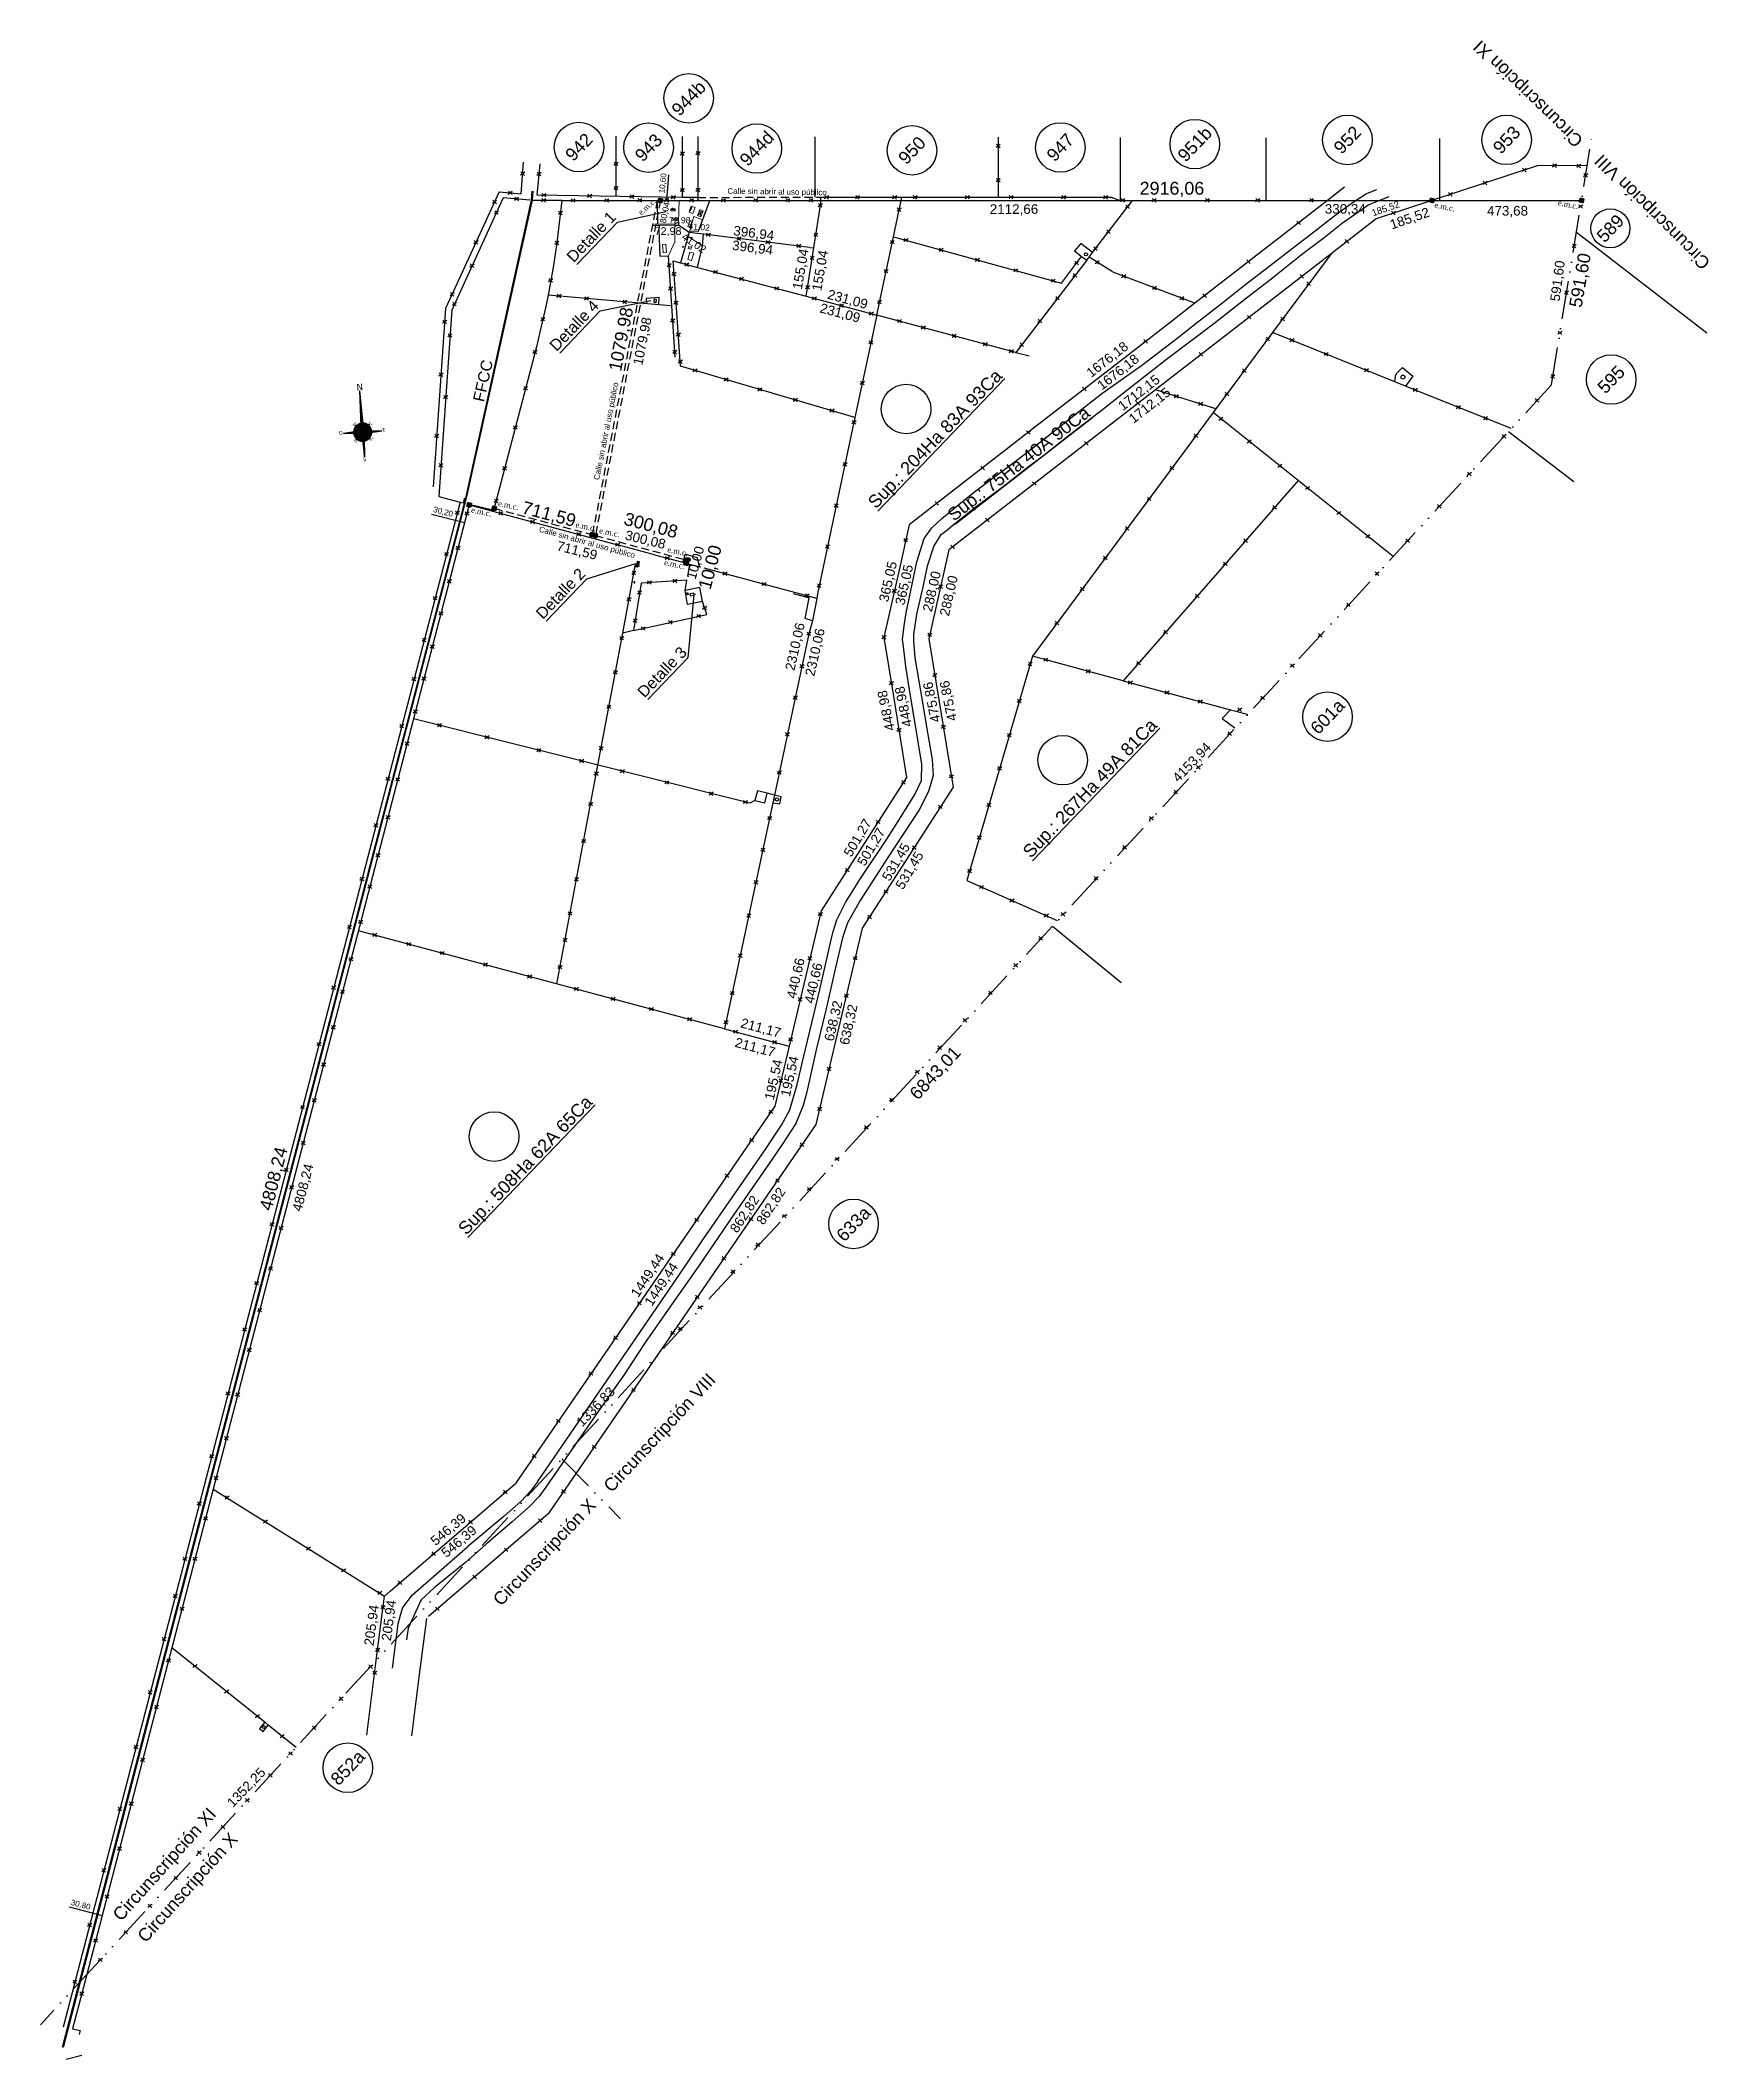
# Model space of a CAD drawing. Header units: feet. Extents: x 1554 to 7460, y 4629 to 11811.
# Drawn here: x 4535 to 5063, y 6121 to 6760 of the extents above; entities that cross this region are included whole.
import ezdxf

# ---------------------------------------------------------------- set-up
doc = ezdxf.new("R2010")
doc.units = ezdxf.units.FT
doc.header["$MEASUREMENT"] = 0
doc.linetypes.add('ACAD_ISO12W100', pattern=[21, 12, -3, 0, -3, 0, -3])
doc.linetypes.add('DASHED2', pattern=[0.375, 0.25, -0.125])
doc.layers.get('0').update_dxf_attribs({"linetype": 'CONTINUOUS'})
for name, color, linetype in [('Alambrado', 1, 'CONTINUOUS'), ('Canal', 2, 'CONTINUOUS'), ('Edificaciòn', 1, 'CONTINUOUS'), ('MEDICION', 2, 'CONTINUOUS'), ('Riel', 2, 'CONTINUOUS'), ('Seccion', 6, 'ACAD_ISO12W100'), ('Subdivision', 5, 'CONTINUOUS'), ('Tanques', 140, 'CONTINUOUS')]:
    doc.layers.add(name, color=color, linetype=linetype)
doc.styles.add('ARIAL', font='arial.ttf')
doc.styles.add('style1', font='verdana.ttf')
doc.styles.add('Time New Roman', font='times.ttf')

msp = doc.modelspace()

# ---------------------------------------------------------------- texts
at = {"color": 1, "style": 'Time New Roman'}
for rotation, p in [(40.842967, (4725.564, 6704.819, -199.716)), (348.231567, (4976.546, 6707.378, -99.639)), (348.231567, (5015.616, 6708.115, -99.639)), (348.231567, (4671.612, 6610.823, -199.618)), (348.231567, (4680.154, 6612.903, -99.788)), (348.231567, (4704.674, 6606.13, -0.329)), (348.231567, (4712.147, 6604.294, -100.033)), (348.231567, (4733.753, 6598.277, -100.037)), (348.231567, (4732.694, 6594.207, -100.037))]:
    msp.add_text('e.m.c.', height=1.8, rotation=rotation, dxfattribs=at).set_placement(p)
at = {"color": 3, "style": 'ARIAL'}
for s, rotation, p in [('%%USup.: 204Ha 83A 93Ca', 46.18664, (4799.843, 6611.735, -0.426)), ('%%USup.: 75Ha 40A 90Ca', 37.792805, (4824.526, 6607.834, -99.915)), ('%%USup.: 267Ha 49A 81Ca', 46.18664, (4848.887, 6501.128, -99.915)), ('%%USup.: 508Ha 62A 65Ca', 46.18664, (4670.142, 6381.808, -99.915))]:
    msp.add_text(s, height=4.05143, rotation=rotation, dxfattribs=at).set_placement(p)
at = {"color": 1, "char_height": 1.8231, "width": 3.38878, "attachment_point": 1, "style": 'ARIAL'}
for s, insert, rotation in [('10,60', (4731.177, 6711.935, -99.915), 84.765893), ('30,20', (4660.047, 6612.773, -83.55), 345.345347), ('30,80', (4545.307, 6171.793, -83.434), 345.345347)]:
    msp.add_mtext(s, dxfattribs=dict(at, insert=insert, rotation=rotation))
at = {"color": 1, "attachment_point": 5, "style": 'ARIAL'}
for s, insert, char_height, rotation in [('Calle sin abrir al uso público', (4768.583, 6712.101, -199.581), 1.8, 359.110736), ('Detalle 1', (4709.772, 6698.082, 0.095), 3.6, 46.18664), ('Detalle 4', (4704.358, 6669.978, -99.915), 3.6, 46.18664), ('FFCC', (4675.503, 6652.514, -199.944), 3.6, 77.531839), ('Calle sin abrir al uso público', (4714.723, 6636.505, -99.915), 1.8, 78.771756), ('Calle sin abrir al uso público', (4708.375, 6601.148, -299.64), 1.8, 344.424234), ('Detalle 2', (4700.054, 6585.141, -99.915), 3.6, 46.18664), ('Detalle 3', (4732.198, 6560.288, -99.915), 3.6, 46.18664)]:
    msp.add_mtext(s, dxfattribs=dict(at, insert=insert, char_height=char_height, rotation=rotation))
at = {"layer": 'MEDICION', "color": 3, "style": 'ARIAL'}
for s, insert, char_height, width, attachment_point, rotation in [('Circunscripción XI', (5021.206, 6725.968, -0.182), 4.05143, 63.61612, 1, 135.872341), ('944b', (4740.61, 6741.931, -99.915), 4.0514, 7.97874, 5, 46.18664), ('944d', (4762.167, 6726.033, -99.915), 4.0514, 7.97874, 5, 46.18664), ('951b', (4900.815, 6727.411, -99.915), 4.0514, 7.97874, 5, 46.18664), ('952', (4949.119, 6728.761, -99.915), 4.0514, 7.97874, 5, 46.18664), ('953', (4999.517, 6728.773, -99.915), 4.0514, 7.97874, 5, 46.18664), ('942', (4705.88, 6726.49, -99.915), 4.0514, 7.97874, 5, 46.18664), ('943', (4727.902, 6726.312, -99.915), 4.0514, 7.97874, 5, 46.18664), ('950', (4811.293, 6725.448, -99.915), 4.0514, 7.97874, 5, 46.18664), ('947', (4858.255, 6726.368, -99.915), 4.0514, 7.97874, 5, 46.18664), ('Circunscripción VIII', (5061.438, 6687.264, -0.182), 4.05143, 63.61612, 1, 135.107528), ('2916,06', (4883.35, 6715.468, -0.054), 4.0514, 7.97874, 1, 0.007861), ('589', (5032.351, 6700.753, -99.915), 4.0514, 7.97874, 5, 46.18664), ('591,60', (5019.229, 6676.165, -0.182), 4.0514, 7.97874, 1, 80.009198), ('1079,98', (4715.205, 6656.042, -0.203), 4.0514, 7.97874, 1, 78.972019), ('595', (5032.614, 6652.895, -99.915), 4.0514, 7.97874, 5, 46.18664), ('711,59', (4688.564, 6614.49, -0.203), 4.0514, 7.97874, 1, 345.234262), ('300,08', (4720.825, 6610.934, -0.203), 4.0514, 7.97874, 1, 345.234262), ('10,00', (4743.561, 6587.191, -0.203), 4.0514, 7.97874, 1, 75.004036), ('601a', (4942.822, 6546.155, -99.915), 4.0514, 7.97874, 5, 46.18664), ('6843,01', (4810.133, 6427.331, -0.085), 4.0514, 7.97874, 1, 46.868285), ('4808,24', (4604.644, 6390.534, -0.085), 4.0514, 7.97874, 1, 75.476376), ('633a', (4792.788, 6385.58, -99.915), 4.0514, 7.97874, 5, 46.18664), ('Circunscripción VIII', (4713.248, 6303.073, 199.526), 4.05143, 63.61612, 1, 46.99604), ('Circunscripción X', (4678.235, 6267.163, 99.676), 4.05143, 63.61612, 1, 46.312274), ('852a', (4632.695, 6213.428, -99.915), 4.0514, 7.97874, 5, 46.18664), ('Circunscripción XI', (4557.89, 6167.275, -0.088), 4.05143, 63.61612, 1, 48.09019), ('Circunscripción X', (4565.712, 6160.496, -0.088), 4.05143, 63.61612, 1, 48.09019)]:
    msp.add_mtext(s, dxfattribs=dict(at, insert=insert, char_height=char_height, width=width, attachment_point=attachment_point, rotation=rotation))
at = {"layer": 'MEDICION', "color": 2, "attachment_point": 1, "style": 'ARIAL'}
for s, insert, char_height, width, rotation in [('80,04', (4731.432, 6702.576, -179.779), 1.9447, 5.10639, 78.835538), ('2112,66', (4835.908, 6708.374, -99.915), 3.0386, 7.97874, 0.039427), ('330,34', (4941.962, 6708.444, -0.177), 3.0386, 7.97874, 0.039427), ('185,52', (4956.563, 6706.57, -30.098), 2.127, 5.58512, 19.148238), ('185,52', (4962.188, 6703.242, -0.177), 3.0386, 7.97874, 19.148238), ('473,68', (4993.318, 6707.845, -99.915), 3.0386, 7.97874, 0.039427), ('72,98', (4729.829, 6701.117, -179.721), 2.4309, 6.38299, 0.039427), ('72,98', (4734.364, 6704.304, -487.725), 1.9447, 5.10639, 0.039427), ('41,02', (4740.621, 6702.448, -79.905), 1.9447, 5.10639, 355.458411), ('396,94', (4754.988, 6701.632, -99.915), 3.0386, 7.97874, 352.611776), ('41,02', (4739.527, 6699.559, -20.109), 2.4309, 6.38299, 325.041996), ('396,94', (4754.605, 6696.997, -99.915), 3.0386, 7.97874, 352.611776), ('155,04', (4773.414, 6681.736, -99.915), 3.0386, 7.97874, 80.224619), ('155,04', (4779.563, 6681.272, -99.915), 3.0386, 7.97874, 80.224619), ('591,60', (5013.262, 6677.896, -99.915), 3.0386, 7.97874, 82.492394), ('231,09', (4785.053, 6681.469, -99.843), 3.0386, 7.97874, 345.079346), ('231,09', (4782.666, 6677.14, -99.843), 3.0386, 7.97874, 345.079346), ('1079,98', (4722.928, 6657.815, -99.915), 3.0386, 7.97874, 78.835538), ('1676,18', (4866.125, 6655.726, -100.203), 3.0386, 7.97874, 38.12864), ('1676,18', (4869.525, 6651.762, -100.203), 3.0386, 7.97874, 38.12864), ('1712,15', (4876.141, 6645.239, -100.203), 3.0386, 7.97874, 38.12864), ('1712,15', (4879.532, 6641.203, -100.203), 3.0386, 7.97874, 38.12864), ('300,08', (4720.974, 6605.243, -99.915), 3.0386, 7.97874, 346.258329), ('711,59', (4699.34, 6601.817, -99.915), 3.0386, 7.97874, 346.258329), ('10,00', (4739.828, 6590.185, -0.062), 3.0386, 7.97874, 74.454678), ('365,05', (4800.773, 6582.945, -0.172), 3.0386, 7.97874, 77.271592), ('365,05', (4805.89, 6581.938, -0.172), 3.0386, 7.97874, 77.271592), ('288,00', (4814.611, 6579.846, -0.172), 3.0386, 7.97874, 77.271592), ('288,00', (4819.994, 6578.465, -0.172), 3.0386, 7.97874, 77.271592), ('2310,06', (4771.08, 6561.214, -99.915), 3.0386, 7.97874, 77.271592), ('2310,06', (4777.384, 6559.43, -99.915), 3.0386, 7.97874, 77.271592), ('448,98', (4802.897, 6541.424, -0.172), 3.0386, 7.97874, 101.700945), ('448,98', (4808.398, 6542.66, -0.172), 3.0386, 7.97874, 101.700945), ('475,86', (4817.348, 6544.08, -0.172), 3.0386, 7.97874, 101.700945), ('475,86', (4822.587, 6544.499, -0.172), 3.0386, 7.97874, 101.700945), ('4153,94', (4893.431, 6527.262, 0.025), 3.0386, 7.97874, 46.236487), ('501,27', (4789.439, 6503.05, -0.172), 3.0386, 7.97874, 59.236855), ('501,27', (4793.723, 6500.165, -0.172), 3.0386, 7.97874, 59.236855), ('531,45', (4801.573, 6495.403, -0.172), 3.0386, 7.97874, 59.236855), ('531,45', (4805.848, 6492.745, -0.172), 3.0386, 7.97874, 59.236855), ('440,66', (4771.537, 6457.389, -0.172), 3.0386, 7.97874, 77.271592), ('440,66', (4777.19, 6455.826, -0.172), 3.0386, 7.97874, 77.271592), ('211,17', (4757.58, 6450.806, -99.843), 3.0386, 7.97874, 345.079346), ('638,32', (4783.472, 6443.878, -0.172), 3.0386, 7.97874, 77.271592), ('638,32', (4788.279, 6442.709, -0.172), 3.0386, 7.97874, 77.271592), ('211,17', (4755.775, 6444.651, -99.843), 3.0386, 7.97874, 345.079346), ('195,54', (4764.538, 6425.273, -0.172), 3.0386, 7.97874, 77.271592), ('195,54', (4769.644, 6426.33, -0.172), 3.0386, 7.97874, 77.271592), ('4808,24', (4615.057, 6390.061, 0.025), 3.0386, 7.97874, 75.350232), ('862,82', (4753.417, 6384.155, 0.025), 3.0386, 7.97874, 56.462289), ('862,82', (4761.746, 6386.704, 0.025), 3.0386, 7.97874, 56.462289), ('1449,44', (4722.076, 6363.742, 0.025), 3.0386, 7.97874, 56.462289), ('1449,44', (4726.4, 6360.936, 0.025), 3.0386, 7.97874, 56.462289), ('1336,83', (4704.733, 6323.258, 0.025), 3.0386, 7.97874, 46.236487), ('546,39', (4658.52, 6285.862, 0.025), 3.0386, 7.97874, 39.938199), ('546,39', (4661.914, 6282.086, 0.025), 3.0386, 7.97874, 39.938199), ('205,94', (4637.831, 6252.283, 0.025), 3.0386, 7.97874, 82.534978), ('205,94', (4643.326, 6253.822, 0.025), 3.0386, 7.97874, 82.534978), ('1352,25', (4594.142, 6202.737, 0.025), 3.0386, 7.97874, 46.236487)]:
    msp.add_mtext(s, dxfattribs=dict(at, insert=insert, char_height=char_height, width=width, rotation=rotation))

# ---------------------------------------------------------------- blocks, each defined once
blk = doc.blocks.new('A$Cc8157756')
at = {"color": 2}
for p, q in [((10.57, 8.26), (2.82, 16.69)), ((10.78, 8.5), (2.82, 16.66)), ((9.7, 10.03), (2.82, 16.66)), ((10.78, 8.5), (6.59, 12.79)), ((10.25, 7.5), (8.73, 7.23)), ((8.73, 7.23), (10.25, 6.9)), ((10.23, 7.21), (8.73, 7.23)), ((11.13, 7.2), (9.4, 6.11)), ((9.4, 6.11), (11.4, 6.54)), ((9.42, 8.31), (11.13, 7.2)), ((11.41, 7.85), (9.42, 8.31)), ((11.06, 8.72), (9.7, 10.03)), ((11.4, 6.54), (10.92, 4.55)), ((11, 9.86), (11.41, 7.85)), ((12.07, 8.11), (11, 9.86)), ((11.13, 7.2), (11.21, 7.55)), ((11.13, 7.2), (12.98, 7.18)), ((11.5, 7.19), (11.13, 7.2)), ((11.4, 6.54), (12.72, 7.83)), ((11.4, 6.54), (11.66, 6.8)), ((11.41, 7.85), (12.7, 6.53)), ((11.67, 7.58), (11.41, 7.85)), ((11.79, 9), (12.1, 10.52)), ((12.07, 8.11), (12.05, 6.26)), ((12.05, 6.63), (12.05, 6.26)), ((13.2, 9.82), (12.07, 8.11)), ((12.07, 7.74), (12.07, 8.11)), ((12.08, 9.02), (12.1, 10.52)), ((12.08, 9.02), (12.1, 10.52)), ((12.1, 10.52), (12.39, 8.99)), ((12.45, 6.79), (12.7, 6.53)), ((12.46, 7.58), (12.73, 7.84)), ((12.61, 7.18), (12.98, 7.18)), ((12.7, 6.53), (14.7, 6.07)), ((13.11, 4.52), (12.7, 6.53)), ((12.72, 7.83), (13.2, 9.82)), ((14.72, 8.26), (12.72, 7.83)), ((12.98, 7.18), (14.72, 8.26)), ((14.7, 6.07), (12.98, 7.18)), ((13.12, 8.68), (16.42, 11.43)), ((13.12, 8.68), (16.36, 11.39)), ((13.37, 8.47), (16.42, 11.45)), ((13.37, 8.47), (16.42, 11.45)), ((16.36, 11.39), (13.37, 8.47)), ((13.58, 8.21), (16.41, 11.44)), ((13.86, 6.88), (15.39, 7.15)), ((15.39, 7.15), (13.87, 7.47)), ((15.39, 7.15), (13.89, 7.17)), ((15.39, 7.15), (15.39, 7.15)), ((15.39, 7.15), (15.39, 7.15)), ((15.39, 7.15), (15.39, 7.15)), ((15.39, 7.15), (15.39, 7.15)), ((15.39, 7.15), (15.39, 7.15)), ((15.39, 7.15), (15.39, 7.15)), ((15.39, 7.15), (15.39, 7.15)), ((15.39, 7.15), (15.39, 7.15)), ((15.39, 7.15), (15.39, 7.15)), ((15.39, 7.15), (15.39, 7.15)), ((15.39, 7.15), (15.39, 7.15)), ((15.39, 7.15), (15.39, 7.15)), ((15.39, 7.15), (15.39, 7.15)), ((15.39, 7.15), (15.39, 7.15)), ((15.39, 7.15), (15.39, 7.15)), ((15.39, 7.15), (15.39, 7.15)), ((15.39, 7.15), (15.39, 7.15)), ((15.39, 7.15), (15.39, 7.15)), ((15.39, 7.15), (15.39, 7.15)), ((10.75, 5.91), (7.69, 2.93)), ((10.75, 5.91), (7.69, 2.93)), ((11, 5.69), (7.7, 2.94)), ((10.54, 6.16), (7.71, 2.93)), ((7.76, 2.99), (10.75, 5.91)), ((11, 5.69), (7.76, 2.99)), ((10.75, 5.91), (9.9, 5.08)), ((10.92, 4.55), (12.05, 6.26)), ((12.02, 3.86), (11.73, 5.38)), ((12.33, 5.37), (12.02, 3.86)), ((12.04, 5.35), (12.02, 3.86)), ((12.05, 6.26), (13.11, 4.52)), ((13.09, 5.67), (17.53, 1.59)), ((17.53, 1.59), (13.34, 5.88)), ((13.34, 5.88), (17.53, 1.59)), ((13.34, 5.88), (17.53, 1.59)), ((13.34, 5.88), (17.53, 1.59)), ((13.54, 6.11), (17.53, 1.59)), ((17.53, 1.59), (13.54, 6.11))]:
    blk.add_line(p, q, dxfattribs=at)
at = {"color": 2, "linetype": 'Continuous'}
for p, q in [((11.99, 7.25), (12.12, 7.12)), ((11.99, 7.25), (12.12, 7.12)), ((12.12, 7.12), (11.99, 7.25)), ((12.12, 7.12), (11.99, 7.25)), ((11.99, 7.12), (12.12, 7.25)), ((12.12, 7.25), (11.99, 7.12)), ((12.12, 7.25), (11.99, 7.12)), ((11.99, 7.12), (12.12, 7.25))]:
    blk.add_line(p, q, dxfattribs=at)
at = {"color": 2}
for radius in [0.925, 0.834, 0.785, 0.736, 0.736, 0.736, 0.736, 0.736, 0.686, 0.686, 0.686, 0.686, 0.686, 0.686, 0.637, 0.588]:
    blk.add_circle((12.06, 7.19), radius, dxfattribs=at)
for radius, start, end in [(2.87, 139.99663, 177.54423), (2.87, 181.15602, 219.3616), (2.78, 181.61101, 201.65979), (2.78, 157.3418, 177.11236), (2.78, 140.24802, 156.65979), (2.41, 158.9366, 175.07259), (2.41, 183.76119, 200.03968), (2.41, 141.43129, 155.03968), (1.83, 162.70806, 196.20707), (2.87, 91.06269, 127.8705), (2.78, 111.94714, 127.59069), (1.83, 134.30346, 151.20707), (1.48, 166.56155, 192.28867), (2.41, 113.56724, 126.27307), (1.83, 117.39986, 134.30346), (1.48, 211.56155, 224.30346), (1.48, 134.30346, 147.28867), (1.48, 121.31826, 134.30346), (2.78, 91.49457, 111.26512), (0.925, 134.30346, 224.30346), (2.41, 93.53434, 109.67033), (0.925, 224.30346, 314.30346), (0.925, 44.30346, 134.30346), (0.555, 134.30346, 224.30346), (1.83, 72.39986, 105.89886), (0.555, 224.30346, 314.30346), (0.555, 44.30346, 134.30346), (1.48, 76.31826, 102.04538), (2.87, 44.30346, 89.30346), (2.78, 66.94714, 86.99591), (2.41, 68.56724, 84.84574), (0.555, 314.30346, 44.30346), (0.925, 314.30346, 44.30346), (1.48, 44.30346, 57.04538), (1.83, 44.30346, 60.89886), (2.41, 51.08481, 64.67033), (1.83, 44.30346, 54.66979), (1.48, 31.56155, 44.30346), (2.78, 49.56736, 66.26512), (1.83, 27.70806, 44.30346), (1.48, 346.56155, 12.28867), (1.83, 342.70806, 16.20707), (2.41, 23.9366, 37.52212), (2.78, 22.3418, 39.03957), (2.87, 319.45948, 357.54423), (2.87, 1.15602, 39.3616), (2.41, 338.9366, 355.07259), (2.41, 3.76119, 20.03968), (2.78, 337.3418, 357.11236), (2.78, 1.61101, 21.65979), (2.78, 202.3418, 219.03957), (2.41, 203.9366, 217.52212), (2.87, 229.24533, 267.4509), (2.78, 229.56736, 246.26512), (1.83, 207.70806, 224.30346), (2.41, 231.08481, 244.67033), (1.83, 224.30346, 234.66979), (1.83, 224.30346, 240.89886), (2.78, 246.94714, 266.99591), (1.48, 224.30346, 237.04538), (2.41, 248.56724, 264.84574), (1.83, 252.39986, 285.89886), (1.48, 256.31826, 283.41633), (2.87, 271.06269, 308.93424), (2.78, 271.49457, 291.26512), (2.41, 273.53434, 289.67033), (1.48, 300.01356, 314.30346), (1.83, 297.39986, 314.30346), (2.41, 293.56724, 307.28645), (1.48, 314.30346, 327.28867), (2.78, 291.94714, 308.64563), (1.83, 314.30346, 331.20707), (1.83, 314.30346, 324.11481), (2.41, 321.04087, 335.03968), (2.78, 319.7365, 336.65979)]:
    blk.add_arc((12.06, 7.19), radius, start, end, dxfattribs=at)
for points in [[(10.57, 8.26), (10.78, 8.5), (2.82, 16.66)], [(10.25, 6.9), (8.73, 7.23), (10.23, 7.21), (8.73, 7.23)], [(11.4, 6.54), (11.13, 7.2), (9.4, 6.11)], [(11.13, 7.2), (11.41, 7.85), (9.42, 8.31)], [(12.05, 6.26), (11.4, 6.54), (10.92, 4.55)], [(11.41, 7.85), (12.07, 8.11), (11, 9.86)], [(12.7, 6.53), (12.05, 6.26), (13.11, 4.52)], [(12.07, 8.11), (12.72, 7.83), (13.2, 9.82)], [(12.08, 9.02), (12.1, 10.52), (12.39, 8.99), (12.1, 10.52)], [(12.98, 7.18), (12.7, 6.53), (14.7, 6.07)], [(12.72, 7.83), (12.98, 7.18), (14.72, 8.26)], [(13.12, 8.68), (16.36, 11.39), (13.37, 8.47), (16.36, 11.39)], [(13.87, 7.47), (13.89, 7.17), (15.39, 7.15)], [(11, 5.69), (10.75, 5.91), (7.76, 2.99)], [(11.73, 5.38), (12.02, 3.86), (12.04, 5.35), (12.02, 3.86)], [(13.54, 6.11), (17.5, 1.58), (13.34, 5.88), (17.5, 1.58)], [(17.53, 1.59), (13.34, 5.88), (17.53, 1.59), (17.5, 1.58)]]:
    blk.add_solid(points, dxfattribs=at)
at = {"color": 2, "style": 'style1'}
for s, height, rotation, p in [('N', 2.03, 44.30346, (2.04, 16.04)), ('N.O.', 0.58, 89.30346, (8.61, 6.74)), ('N.E.', 0.58, 359.30346, (11.59, 10.6)), ('S.E.', 0.58, 89.30346, (15.98, 6.73)), ('E', 1.16, 44.30346, (16.76, 11.32)), ('O', 1.16, 44.30346, (6.85, 1.72)), ('S.O.', 0.58, 359.30346, (11.44, 3.18)), ('S', 1.16, 44.30346, (18.12, 0.26))]:
    blk.add_text(s, height=height, rotation=rotation, dxfattribs=at).set_placement(p)

# ---------------------------------------------------------------- hatches: boundary and pattern name
h = msp.add_hatch()
h.set_pattern_fill('ANSI31', color=1, scale=0.025, angle=78.231567, style=0)
h.set_pattern_definition([(123.231567, (4246.82144, 6766.86831), (-0.066394212, -0.043499417), [])])
h.paths.add_polyline_path([(4731.172, 6710.345), (4730.915, 6709.111), (4732.12, 6708.86), (4732.377, 6710.094)])
h = msp.add_hatch()
h.set_pattern_fill('ANSI31', color=1, scale=0.025, angle=78.231567, style=0)
h.set_pattern_definition([(123.231567, (4491.05985, 6766.87514), (-0.066394212, -0.043499417), [])])
h.paths.add_polyline_path([(4975.41, 6710.352), (4975.153, 6709.118), (4976.358, 6708.867), (4976.615, 6710.101)])
h = msp.add_hatch()
h.set_pattern_fill('ANSI31', color=1, scale=0.025, angle=78.231567, style=0)
h.set_pattern_definition([(123.231567, (4538.42743, 6766.87171), (-0.066394212, -0.043499417), [])])
h.paths.add_polyline_path([(5022.778, 6710.349), (5022.521, 6709.115), (5023.726, 6708.864), (5023.983, 6710.098)])
h = msp.add_hatch()
h.set_pattern_fill('ANSI31', color=1, scale=0.025, angle=78.231567, style=0)
h.set_pattern_definition([(123.231567, (4186.305725, 6670.50147), (-0.066394212, -0.043499417), [])])
h.paths.add_polyline_path([(4670.656, 6613.978), (4670.399, 6612.744), (4671.604, 6612.493), (4671.861, 6613.727)])
h = msp.add_hatch()
h.set_pattern_fill('ANSI31', color=1, scale=0.025, angle=78.231567, style=0)
h.set_pattern_definition([(123.231567, (4194.24239, 6669.39626), (-0.066394212, -0.043499417), [])])
h.paths.add_polyline_path([(4678.593, 6612.873), (4678.336, 6611.639), (4679.541, 6611.388), (4679.798, 6612.622)])
h = msp.add_hatch()
h.set_pattern_fill('ANSI31', color=1, scale=0.025, angle=78.231567, style=0)
h.set_pattern_definition([(123.231567, (4225.269536, 6661.047344), (-0.066394212, -0.043499417), [])])
h.paths.add_polyline_path([(4709.62, 6604.524), (4709.363, 6603.29), (4710.568, 6603.039), (4710.825, 6604.273)])
h = msp.add_hatch()
h.set_pattern_fill('ANSI31', color=1, scale=0.025, angle=78.231567, style=0)
h.set_pattern_definition([(123.231567, (4226.23519, 6660.7875), (-0.066394212, -0.043499417), [])])
h.paths.add_polyline_path([(4710.586, 6604.264), (4710.329, 6603.03), (4711.533, 6602.779), (4711.79, 6604.014)])
h = msp.add_hatch()
h.set_pattern_fill('ANSI31', color=1, scale=0.025, angle=78.231567, style=0)
h.set_pattern_definition([(123.231567, (4255.01989, 6652.00888), (-0.066394212, -0.043499417), [])])
h.paths.add_polyline_path([(4739.371, 6595.486), (4739.113, 6594.252), (4740.318, 6594.001), (4740.575, 6595.235)])
h = msp.add_hatch()
h.set_pattern_fill('ANSI31', color=1, scale=0.025, angle=78.231567, style=0)
h.set_pattern_definition([(123.231567, (4255.21266, 6652.99012), (-0.066394212, -0.043499417), [])])
h.paths.add_polyline_path([(4739.563, 6596.467), (4739.306, 6595.233), (4740.511, 6594.982), (4740.768, 6596.216)])

# ---------------------------------------------------------------- linework, layer by layer
at = {"color": 1}
for p, q in [((4739.236, 6724.882, -29.863), (4737.927, 6723.963, -29.863)), ((4739.15, 6723.859, -29.863), (4738.014, 6724.986, -29.863)), ((4744.204, 6725.003, -30.117), (4742.894, 6724.084, -30.117)), ((4744.117, 6723.98, -30.117), (4742.981, 6725.107, -30.117)), ((4839.242, 6727.321, -35.145), (4837.932, 6726.402, -35.145)), ((4839.155, 6726.298, -35.145), (4838.019, 6727.425, -35.145)), ((4688.686, 6718.515, 0.106), (4687.376, 6717.596, 0.106)), ((4688.599, 6717.492, 0.106), (4687.463, 6718.619, 0.106)), ((4693.892, 6718.42, -5.35), (4692.582, 6717.501, -5.35)), ((4693.805, 6717.397, -5.35), (4692.669, 6718.524, -5.35)), ((4718.239, 6721.625, -22.087), (4716.929, 6720.706, -22.087)), ((4718.152, 6720.602, -22.087), (4717.016, 6721.729, -22.087)), ((5005.78, 6719.688, 0.023), (5004.47, 6718.769, 0.023)), ((5005.693, 6718.665, 0.023), (5004.557, 6719.792, 0.023)), ((5015.356, 6721.067, 0.035), (5014.047, 6720.148, 0.035)), ((5015.269, 6720.044, 0.035), (5014.133, 6721.171, 0.035)), ((5023.037, 6720.986, 0.035), (5021.727, 6720.067, 0.035)), ((5022.95, 6719.963, 0.035), (5021.814, 6721.09, 0.035)), ((4684.774, 6712.445, 0.128), (4683.465, 6711.526, 0.128)), ((4684.688, 6711.422, 0.128), (4683.552, 6712.549, 0.128)), ((4718.238, 6713.946, -5.468), (4716.929, 6713.027, -5.468)), ((4718.151, 6712.923, -5.468), (4717.015, 6714.05, -5.468)), ((4739.231, 6713.316, 0.146), (4737.921, 6712.397, 0.146)), ((4739.144, 6712.294, 0.146), (4738.008, 6713.42, 0.146)), ((4744.198, 6713.327, 0.132), (4742.888, 6712.408, 0.132)), ((4744.111, 6712.304, 0.132), (4742.975, 6713.431, 0.132)), ((4839.245, 6716.403, 0.012), (4837.935, 6715.484, 0.012)), ((4839.158, 6715.38, 0.012), (4838.022, 6716.507, 0.012)), ((4982.246, 6710.952, -0.039), (4981.11, 6712.079, -0.039)), ((4993.339, 6715.595, -0.01), (4992.029, 6714.677, -0.01)), ((4993.252, 6714.573, -0.01), (4992.116, 6715.699, -0.01)), ((5025.205, 6718.003, 0.025), (5023.895, 6717.084, 0.025)), ((5025.118, 6716.98, 0.025), (5023.982, 6718.107, 0.025)), ((4679.82, 6709.561, 0.109), (4678.51, 6708.642, 0.109)), ((4679.733, 6708.539, 0.109), (4678.597, 6709.665, 0.109)), ((4680.415, 6706.235, 0.129), (4679.106, 6705.316, 0.129)), ((4680.328, 6705.212, 0.129), (4679.192, 6706.339, 0.129)), ((4686.777, 6710.506, 0.146), (4685.468, 6709.587, 0.146)), ((4686.691, 6709.483, 0.146), (4685.555, 6710.61, 0.146)), ((4695.34, 6710.058, 0.146), (4694.03, 6709.14, 0.146)), ((4695.253, 6709.036, 0.146), (4694.117, 6710.162, 0.146)), ((4695.469, 6711.716, 0.146), (4694.159, 6710.797, 0.146)), ((4695.382, 6710.693, 0.146), (4694.246, 6711.82, 0.146)), ((4700.665, 6706.089, -0.085), (4699.355, 6705.17, -0.085)), ((4700.578, 6705.066, -0.085), (4699.442, 6706.193, -0.085)), ((4704.678, 6710.039, -0.085), (4703.368, 6709.12, -0.085)), ((4704.591, 6709.017, -0.085), (4703.455, 6710.143, -0.085)), ((4709.896, 6711.486, 0.146), (4708.586, 6710.567, 0.146)), ((4709.809, 6710.463, 0.146), (4708.673, 6711.59, 0.146)), ((4715.303, 6710.049, -0.085), (4713.993, 6709.13, -0.085)), ((4715.216, 6709.026, -0.085), (4714.08, 6710.153, -0.085)), ((4723.291, 6711.271, 0.146), (4721.982, 6710.352, 0.146)), ((4723.204, 6710.249, 0.146), (4722.069, 6711.375, 0.146)), ((4725.753, 6710.058, -0.085), (4724.443, 6709.139, -0.085)), ((4725.666, 6709.035, -0.085), (4724.53, 6710.162, -0.085)), ((4734.271, 6710.061, -0.085), (4732.961, 6709.142, -0.085)), ((4734.184, 6709.038, -0.085), (4733.048, 6710.165, -0.085)), ((4736.386, 6711.062, 0.146), (4735.076, 6710.143, 0.146)), ((4736.299, 6710.039, 0.146), (4735.163, 6711.166, 0.146)), ((4742.173, 6710.058, -0.085), (4740.863, 6709.14, -0.085)), ((4742.086, 6709.036, -0.085), (4740.95, 6710.162, -0.085)), ((4752.209, 6710.047, -0.054), (4750.899, 6709.128, -0.054)), ((4752.122, 6709.024, -0.054), (4750.986, 6710.151, -0.054)), ((4762.449, 6710.051, -0.054), (4761.139, 6709.132, -0.054)), ((4762.362, 6709.028, -0.054), (4761.226, 6710.155, -0.054)), ((4772.612, 6710.055, -0.054), (4771.302, 6709.136, -0.054)), ((4772.525, 6709.032, -0.054), (4771.389, 6710.159, -0.054)), ((4779.94, 6710.058, -0.054), (4778.63, 6709.139, -0.054)), ((4779.853, 6709.035, -0.054), (4778.717, 6710.162, -0.054)), ((4782.952, 6708.52, 0.025), (4781.642, 6707.601, 0.025)), ((4782.865, 6707.497, 0.025), (4781.729, 6708.624, 0.025)), ((4784.948, 6711.06, 0.162), (4783.638, 6710.141, 0.162)), ((4784.861, 6710.037, 0.162), (4783.725, 6711.164, 0.162)), ((4794.692, 6711.062, 0.162), (4793.382, 6710.143, 0.162)), ((4794.605, 6710.039, 0.162), (4793.469, 6711.165, 0.162)), ((4806.459, 6711.063, 0.162), (4805.149, 6710.144, 0.162)), ((4806.372, 6710.04, 0.162), (4805.236, 6711.167, 0.162)), ((4807.864, 6707.153, 0.04), (4806.554, 6706.234, 0.04)), ((4807.777, 6706.13, 0.04), (4806.641, 6707.256, 0.04)), ((4812.929, 6711.065, 0.162), (4811.619, 6710.147, 0.162)), ((4812.842, 6710.043, 0.162), (4811.706, 6711.169, 0.162)), ((4829.449, 6711.073, 0.162), (4828.139, 6710.154, 0.162)), ((4829.362, 6710.05, 0.162), (4828.226, 6711.176, 0.162)), ((4843.314, 6711.073, 0.162), (4842.004, 6710.155, 0.162)), ((4843.227, 6710.051, 0.162), (4842.091, 6711.177, 0.162)), ((4859.95, 6711.06, 0.162), (4858.64, 6710.141, 0.162)), ((4859.863, 6710.037, 0.162), (4858.727, 6711.164, 0.162)), ((4873.234, 6711.05, 0.162), (4871.925, 6710.131, 0.162)), ((4873.147, 6710.027, 0.162), (4872.012, 6711.153, 0.162)), ((4878.623, 6710.073, -0.054), (4877.313, 6709.154, -0.054)), ((4878.536, 6709.05, -0.054), (4877.4, 6710.177, -0.054)), ((4880.187, 6708.051, 0.162), (4878.877, 6707.132, 0.162)), ((4880.1, 6707.028, 0.162), (4878.964, 6708.155, 0.162)), ((4888.531, 6710.075, -0.054), (4887.222, 6709.157, -0.054)), ((4888.444, 6709.053, -0.054), (4887.309, 6710.179, -0.054)), ((4905.421, 6710.074, -0.054), (4904.111, 6709.155, -0.054)), ((4905.334, 6709.051, -0.054), (4904.198, 6710.178, -0.054)), ((4921.345, 6710.073, -0.054), (4920.035, 6709.154, -0.054)), ((4921.258, 6709.05, -0.054), (4920.122, 6710.177, -0.054)), ((4938.4, 6710.072, -0.054), (4937.09, 6709.153, -0.054)), ((4938.313, 6709.049, -0.054), (4937.177, 6710.176, -0.054)), ((4964.329, 6706.052, -0.182), (4963.019, 6705.133, -0.182)), ((4964.242, 6705.029, -0.182), (4963.106, 6706.156, -0.182)), ((4982.333, 6711.975, -0.039), (4981.023, 6711.056, -0.039)), ((5023.589, 6708.124, -0.182), (5022.279, 6707.205, -0.182)), ((5023.502, 6707.101, -0.182), (5022.366, 6708.228, -0.182)), ((4747.377, 6698.127, -0.157), (4746.241, 6699.254, -0.157)), ((4781.407, 6698.144, -0.101), (4780.271, 6699.27, -0.101)), ((4874.157, 6700.18, 0.162), (4872.847, 6699.261, 0.162)), ((4874.07, 6699.158, 0.162), (4872.934, 6700.284, 0.162)), ((4934.333, 6702.962, -0.054), (4933.023, 6702.043, -0.054)), ((4934.246, 6701.939, -0.054), (4933.11, 6703.066, -0.054)), ((4673.946, 6696.797, 0.09), (4672.636, 6695.878, 0.09)), ((4673.859, 6695.774, 0.09), (4672.723, 6696.901, 0.09)), ((4699.541, 6696.599, -0.085), (4698.232, 6695.68, -0.085)), ((4699.454, 6695.576, -0.085), (4698.318, 6696.703, -0.085)), ((4747.463, 6699.15, -0.157), (4746.154, 6698.231, -0.157)), ((4757.241, 6697.942, -0.157), (4755.931, 6697.023, -0.157)), ((4757.154, 6696.92, -0.157), (4756.018, 6698.046, -0.157)), ((4766.358, 6696.816, -0.157), (4765.048, 6695.897, -0.157)), ((4766.271, 6695.794, -0.157), (4765.135, 6696.92, -0.157)), ((4776.094, 6695.614, -0.157), (4774.784, 6694.695, -0.157)), ((4776.007, 6694.591, -0.157), (4774.871, 6695.718, -0.157)), ((4781.494, 6699.167, -0.101), (4780.184, 6698.248, -0.101)), ((4805.691, 6696.829, -0.047), (4804.381, 6695.91, -0.047)), ((4805.604, 6695.806, -0.047), (4804.468, 6696.933, -0.047)), ((4810.051, 6697.467, -0.047), (4808.741, 6696.548, -0.047)), ((4809.964, 6696.444, -0.047), (4808.828, 6697.571, -0.047)), ((4821.187, 6694.392, -0.047), (4819.877, 6693.474, -0.047)), ((4821.1, 6693.37, -0.047), (4819.964, 6694.496, -0.047)), ((4870.044, 6694.813, 0.162), (4868.735, 6693.894, 0.162)), ((4869.958, 6693.79, 0.162), (4868.822, 6694.917, 0.162)), ((4949.646, 6697.106, -0.182), (4948.336, 6696.187, -0.182)), ((4949.559, 6696.083, -0.182), (4948.423, 6697.209, -0.182)), ((5021.548, 6695.646, -0.182), (5020.239, 6694.727, -0.182)), ((5021.462, 6694.623, -0.182), (5020.326, 6695.75, -0.182)), ((4672.684, 6689.398, 0.092), (4671.374, 6688.479, 0.092)), ((4672.597, 6688.375, 0.092), (4671.461, 6689.502, 0.092)), ((4735.072, 6689.513, 0.124), (4733.762, 6688.594, 0.124)), ((4734.985, 6688.49, 0.124), (4733.849, 6689.617, 0.124)), ((4736.606, 6686.774, 0.129), (4735.296, 6685.855, 0.129)), ((4736.519, 6685.751, 0.129), (4735.383, 6686.878, 0.129)), ((4740.65, 6689.756, 0.131), (4739.341, 6688.837, 0.131)), ((4740.563, 6688.733, 0.131), (4739.427, 6689.86, 0.131)), ((4749.774, 6687.335, 0.131), (4748.464, 6686.416, 0.131)), ((4749.687, 6686.312, 0.131), (4748.551, 6687.439, 0.131)), ((4780.346, 6691.803, -0.162), (4779.036, 6690.884, -0.162)), ((4780.259, 6690.78, -0.162), (4779.123, 6691.907, -0.162)), ((4803.744, 6687.664, -0.047), (4802.434, 6686.746, -0.047)), ((4803.657, 6686.642, -0.047), (4802.521, 6687.768, -0.047)), ((4832.649, 6691.228, -0.047), (4831.339, 6690.309, -0.047)), ((4832.562, 6690.205, -0.047), (4831.426, 6691.331, -0.047)), ((4844.828, 6687.864, -0.047), (4843.518, 6686.946, -0.047)), ((4844.741, 6686.842, -0.047), (4843.605, 6687.968, -0.047)), ((4864.039, 6690.243, -0.047), (4862.729, 6689.324, -0.047)), ((4863.952, 6689.22, -0.047), (4862.816, 6690.347, -0.047)), ((4870.572, 6690.456, 0.162), (4869.262, 6689.538, 0.162)), ((4870.485, 6689.434, 0.162), (4869.349, 6690.56, 0.162)), ((4918.471, 6690.666, -0.054), (4917.161, 6689.747, -0.054)), ((4918.384, 6689.643, -0.054), (4917.248, 6690.77, -0.054)), ((4666.382, 6680.36, 0.065), (4665.072, 6679.441, 0.065)), ((4666.295, 6679.337, 0.065), (4665.159, 6680.464, 0.065)), ((4697.589, 6684.773, -0.085), (4696.279, 6683.854, -0.085)), ((4697.502, 6683.75, -0.085), (4696.366, 6684.877, -0.085)), ((4735.549, 6682.11, 0.126), (4734.24, 6681.191, 0.126)), ((4735.462, 6681.087, 0.126), (4734.326, 6682.214, 0.126)), ((4757.996, 6685.149, 0.131), (4756.686, 6684.23, 0.131)), ((4757.909, 6684.126, 0.131), (4756.773, 6685.253, 0.131)), ((4769.136, 6682.187, 0.131), (4767.826, 6681.268, 0.131)), ((4769.049, 6681.164, 0.131), (4767.913, 6682.291, 0.131)), ((4778.907, 6682.578, -0.178), (4777.598, 6681.66, -0.178)), ((4778.82, 6681.556, -0.178), (4777.684, 6682.682, -0.178)), ((4856.651, 6684.6, -0.047), (4855.341, 6683.681, -0.047)), ((4856.564, 6683.577, -0.047), (4855.428, 6684.704, -0.047)), ((4863.522, 6686.311, 0.015), (4862.212, 6685.392, 0.015)), ((4863.435, 6685.288, 0.015), (4862.299, 6686.415, 0.015)), ((4878.965, 6686.037, 0.162), (4877.655, 6685.118, 0.162)), ((4878.878, 6685.014, 0.162), (4877.742, 6686.141, 0.162)), ((4888.694, 6682.358, 0.162), (4887.384, 6681.439, 0.162)), ((4888.607, 6681.335, 0.162), (4887.471, 6682.462, 0.162)), ((4935.344, 6686.03, -0.369), (4934.034, 6685.111, -0.369)), ((4935.257, 6685.007, -0.369), (4934.121, 6686.134, -0.369)), ((4937.535, 6683.676, 0.035), (4936.226, 6682.757, 0.035)), ((4937.449, 6682.653, 0.035), (4936.313, 6683.78, 0.035)), ((5019.132, 6680.873, -0.182), (5017.823, 6679.955, -0.182)), ((5019.046, 6679.851, -0.182), (5017.91, 6680.977, -0.182)), ((4667.116, 6677.273, 0.066), (4665.806, 6676.354, 0.066)), ((4667.029, 6676.25, 0.066), (4665.893, 6677.377, 0.066)), ((4700.221, 6679.765, 0.097), (4698.912, 6678.846, 0.097)), ((4700.135, 6678.742, 0.097), (4698.999, 6679.869, 0.097)), ((4708.933, 6678.992, 0.1), (4707.623, 6678.073, 0.1)), ((4708.846, 6677.97, 0.1), (4707.71, 6679.096, 0.1)), ((4721.054, 6677.917, 0.103), (4719.744, 6676.998, 0.103)), ((4720.967, 6676.894, 0.103), (4719.831, 6678.021, 0.103)), ((4737.26, 6677.627, 0.123), (4735.95, 6676.708, 0.123)), ((4737.173, 6676.604, 0.123), (4736.037, 6677.731, 0.123)), ((4781.045, 6679.018, -0.085), (4779.735, 6678.099, -0.085)), ((4780.958, 6677.995, -0.085), (4779.822, 6679.122, -0.085)), ((4789.623, 6676.727, -0.085), (4788.313, 6675.808, -0.085)), ((4789.536, 6675.704, -0.085), (4788.4, 6676.831, -0.085)), ((4799.059, 6674.206, -0.085), (4797.749, 6673.287, -0.085)), ((4798.972, 6673.183, -0.085), (4797.836, 6674.31, -0.085)), ((4801.661, 6677.864, -0.047), (4800.351, 6676.945, -0.047)), ((4801.574, 6676.841, -0.047), (4800.438, 6677.968, -0.047)), ((4857.997, 6679.11, 0.015), (4856.688, 6678.191, 0.015)), ((4857.911, 6678.087, 0.015), (4856.775, 6679.214, 0.015)), ((4897.348, 6679.085, 0.162), (4896.038, 6678.166, 0.162)), ((4897.261, 6678.062, 0.162), (4896.125, 6679.189, 0.162)), ((4904.616, 6679.926, -0.054), (4903.306, 6679.007, -0.054)), ((4904.529, 6678.903, -0.054), (4903.393, 6680.03, -0.054)), ((4664.007, 6671.637, 0.058), (4662.697, 6670.718, 0.058)), ((4663.92, 6670.614, 0.058), (4662.784, 6671.741, 0.058)), ((4665.678, 6667.31, 0.057), (4664.368, 6666.392, 0.057)), ((4665.591, 6666.288, 0.057), (4664.455, 6667.414, 0.057)), ((4695.093, 6672.45, -0.085), (4693.784, 6671.531, -0.085)), ((4695.007, 6671.427, -0.085), (4693.871, 6672.554, -0.085)), ((4736.203, 6672.021, 0.126), (4734.893, 6671.102, 0.126)), ((4736.116, 6670.998, 0.126), (4734.98, 6672.125, 0.126)), ((4737.984, 6667.586, -0.028), (4736.674, 6666.667, -0.028)), ((4737.897, 6666.564, -0.028), (4736.761, 6667.69, -0.028)), ((4807.961, 6671.819, -0.047), (4806.651, 6670.9, -0.047)), ((4807.874, 6670.797, -0.047), (4806.738, 6671.923, -0.047)), ((4815.552, 6669.782, -0.047), (4814.242, 6668.863, -0.047)), ((4815.465, 6668.759, -0.047), (4814.329, 6669.886, -0.047)), ((4852.434, 6671.859, 0.015), (4851.124, 6670.94, 0.015)), ((4852.347, 6670.836, 0.015), (4851.211, 6671.963, 0.015)), ((4918.681, 6673.113, -0.37), (4917.371, 6672.194, -0.37)), ((4918.594, 6672.09, -0.37), (4917.458, 6673.217, -0.37)), ((4929.279, 6672.535, 0.035), (4927.969, 6671.616, 0.035)), ((4929.192, 6671.512, 0.035), (4928.056, 6672.639, 0.035)), ((5017.048, 6668.128, -0.182), (5015.738, 6667.209, -0.182)), ((5016.961, 6667.105, -0.182), (5015.825, 6668.232, -0.182)), ((4692.624, 6662.076, -0.089), (4691.314, 6661.157, -0.089)), ((4692.537, 6661.053, -0.089), (4691.401, 6662.18, -0.089)), ((4736.853, 6662.06, 0.123), (4735.543, 6661.141, 0.123)), ((4736.766, 6661.037, 0.123), (4735.63, 6662.164, 0.123)), ((4798.945, 6665.083, -0.278), (4797.635, 6664.164, -0.278)), ((4798.858, 6664.061, -0.278), (4797.722, 6665.187, -0.278)), ((4825.287, 6667.169, -0.047), (4823.977, 6666.25, -0.047)), ((4825.2, 6666.146, -0.047), (4824.064, 6667.273, -0.047)), ((4835.18, 6664.514, -0.047), (4833.871, 6663.595, -0.047)), ((4835.093, 6663.491, -0.047), (4833.958, 6664.618, -0.047)), ((4843.387, 6662.312, -0.047), (4842.077, 6661.393, -0.047)), ((4843.3, 6661.289, -0.047), (4842.164, 6662.415, -0.047)), ((4846.715, 6664.406, 0.015), (4845.406, 6663.487, 0.015)), ((4846.628, 6663.383, 0.015), (4845.492, 6664.51, 0.015)), ((4885.935, 6665.431, -0.365), (4884.625, 6664.512, -0.365)), ((4885.848, 6664.408, -0.365), (4884.712, 6665.535, -0.365)), ((4903.455, 6661.311, -0.371), (4902.145, 6660.392, -0.371)), ((4903.368, 6660.288, -0.371), (4902.232, 6661.415, -0.371)), ((4924.577, 6666.198, 0.035), (4923.267, 6665.279, 0.035)), ((4924.49, 6665.175, 0.035), (4923.354, 6666.302, 0.035)), ((4932.229, 6665.749, 0.05), (4930.919, 6664.83, 0.05)), ((4932.142, 6664.726, 0.05), (4931.006, 6665.853, 0.05)), ((4943.058, 6661.389, 0.05), (4941.749, 6660.47, 0.05)), ((4942.972, 6660.366, 0.05), (4941.836, 6661.493, 0.05)), ((4662.839, 6654.893, 0.055), (4661.529, 6653.974, 0.055)), ((4662.752, 6653.87, 0.055), (4661.616, 6654.997, 0.055)), ((4738.6, 6659.046, -0.157), (4737.29, 6658.128, -0.157)), ((4738.513, 6658.024, -0.157), (4737.377, 6659.15, -0.157)), ((4743.242, 6656.216, -0.179), (4741.932, 6655.297, -0.179)), ((4743.155, 6655.193, -0.179), (4742.019, 6656.32, -0.179)), ((4917.107, 6656.157, 0.035), (4915.797, 6655.238, 0.035)), ((4917.02, 6655.134, 0.035), (4915.884, 6656.261, 0.035)), ((4955.839, 6656.244, 0.05), (4954.53, 6655.325, 0.05)), ((4955.753, 6655.221, 0.05), (4954.617, 6656.347, 0.05)), ((4689.625, 6650.576, -0.115), (4688.316, 6649.657, -0.115)), ((4689.538, 6649.553, -0.115), (4688.403, 6650.68, -0.115)), ((4753.136, 6653.314, -0.179), (4751.826, 6652.395, -0.179)), ((4753.049, 6652.291, -0.179), (4751.913, 6653.418, -0.179)), ((4763.805, 6650.185, -0.179), (4762.495, 6649.266, -0.179)), ((4763.718, 6649.162, -0.179), (4762.582, 6650.289, -0.179)), ((4796.214, 6652.231, -0.278), (4794.904, 6651.312, -0.278)), ((4796.127, 6651.208, -0.278), (4794.991, 6652.335, -0.278)), ((4866.529, 6650.386, -0.435), (4865.219, 6649.467, -0.435)), ((4866.442, 6649.363, -0.435), (4865.306, 6650.49, -0.435)), ((4895.554, 6646.994, -0.118), (4894.418, 6648.121, -0.118)), ((4911.622, 6648.785, 0.035), (4910.312, 6647.866, 0.035)), ((4911.535, 6647.762, 0.035), (4910.399, 6648.889, 0.035)), ((4971.264, 6650.027, 0.05), (4969.954, 6649.108, 0.05)), ((4971.177, 6649.004, 0.05), (4970.041, 6650.131, 0.05)), ((5014.8, 6654.384, -0.182), (5013.491, 6653.465, -0.182)), ((5014.713, 6653.361, -0.182), (5013.577, 6654.488, -0.182)), ((4664.323, 6647.762, 0.047), (4663.013, 6646.844, 0.047)), ((4664.236, 6646.74, 0.047), (4663.1, 6647.866, 0.047)), ((4775, 6646.902, -0.179), (4773.69, 6645.983, -0.179)), ((4774.913, 6645.879, -0.179), (4773.777, 6647.006, -0.179)), ((4786.628, 6643.491, -0.179), (4785.318, 6642.573, -0.179)), ((4786.541, 6642.469, -0.179), (4785.405, 6643.595, -0.179)), ((4883.469, 6645.826, -0.385), (4882.159, 6644.907, -0.385)), ((4883.382, 6644.803, -0.385), (4882.246, 6645.93, -0.385)), ((4895.641, 6648.017, -0.118), (4894.331, 6647.098, -0.118)), ((4903.304, 6645.608, -0.118), (4901.994, 6644.689, -0.118)), ((4903.217, 6644.585, -0.118), (4902.081, 6645.712, -0.118)), ((4984.872, 6644.54, 0.05), (4983.562, 6643.621, 0.05)), ((4984.785, 6643.517, 0.05), (4983.649, 6644.644, 0.05)), ((5009.825, 6646.767, -0.085), (5008.515, 6645.848, -0.085)), ((5009.738, 6645.744, -0.085), (5008.602, 6646.871, -0.085)), ((4661.487, 6635.501, 0.051), (4660.177, 6634.582, 0.051)), ((4661.4, 6634.479, 0.051), (4660.264, 6635.605, 0.051)), ((4686.391, 6638.171, -0.144), (4685.081, 6637.252, -0.144)), ((4686.304, 6637.148, -0.144), (4685.168, 6638.275, -0.144)), ((4793.572, 6639.807, -0.278), (4792.263, 6638.888, -0.278)), ((4793.486, 6638.784, -0.278), (4792.35, 6639.911, -0.278)), ((4848.765, 6636.597, -0.45), (4847.455, 6635.678, -0.45)), ((4848.678, 6635.574, -0.45), (4847.542, 6636.701, -0.45)), ((4901.858, 6635.609, 0.035), (4900.548, 6634.69, 0.035)), ((4901.771, 6634.586, 0.035), (4900.635, 6635.713, 0.035)), ((4909.731, 6640.888, 0.06), (4908.421, 6639.969, 0.06)), ((4909.644, 6639.865, 0.06), (4908.508, 6640.992, 0.06)), ((4993.495, 6641.063, 0.05), (4992.185, 6640.144, 0.05)), ((4993.408, 6640.04, 0.05), (4992.272, 6641.166, 0.05)), ((4999.318, 6635.378, -0.085), (4998.009, 6634.459, -0.085)), ((4999.231, 6634.355, -0.085), (4998.096, 6635.482, -0.085)), ((4867.119, 6633.175, -0.421), (4865.809, 6632.256, -0.421)), ((4867.032, 6632.152, -0.421), (4865.896, 6633.279, -0.421)), ((4918.692, 6633.72, 0.06), (4917.383, 6632.801, 0.06)), ((4918.605, 6632.697, 0.06), (4917.47, 6633.824, 0.06)), ((4662.83, 6626.227, 0.035), (4661.521, 6625.308, 0.035)), ((4662.743, 6625.205, 0.035), (4661.607, 6626.331, 0.035)), ((4683.02, 6625.243, -0.173), (4681.711, 6624.324, -0.173)), ((4682.933, 6624.22, -0.173), (4681.798, 6625.347, -0.173)), ((4790.739, 6626.496, -0.278), (4789.429, 6625.577, -0.278)), ((4790.652, 6625.473, -0.278), (4789.516, 6626.6, -0.278)), ((4834.277, 6625.369, -0.449), (4832.967, 6624.45, -0.449)), ((4834.19, 6624.346, -0.449), (4833.054, 6625.473, -0.449)), ((4894.231, 6625.323, 0.035), (4892.922, 6624.404, 0.035)), ((4894.144, 6624.301, 0.035), (4893.008, 6625.427, 0.035)), ((4928.405, 6625.951, 0.06), (4927.095, 6625.032, 0.06)), ((4928.318, 6624.929, 0.06), (4927.182, 6626.055, 0.06)), ((4988.347, 6623.484, -0.085), (4987.038, 6622.565, -0.085)), ((4988.26, 6622.461, -0.085), (4987.124, 6623.588, -0.085)), ((4850.654, 6620.427, -0.451), (4849.344, 6619.508, -0.451)), ((4850.567, 6619.404, -0.451), (4849.431, 6620.531, -0.451)), ((4937.134, 6618.975, 0.06), (4935.824, 6618.056, 0.06)), ((4937.047, 6617.952, 0.06), (4935.911, 6619.079, 0.06)), ((4668.014, 6611.163, 0.008), (4666.704, 6610.244, 0.008)), ((4667.927, 6610.14, 0.008), (4666.791, 6611.267, 0.008)), ((4671.071, 6610.949, -0.202), (4669.761, 6610.03, -0.202)), ((4670.984, 6609.926, -0.202), (4669.848, 6611.053, -0.202)), ((4680.322, 6614.891, -0.197), (4679.012, 6613.972, -0.197)), ((4680.235, 6613.868, -0.197), (4679.099, 6614.995, -0.197)), ((4681.792, 6610.996, -0.203), (4680.482, 6610.077, -0.203)), ((4681.705, 6609.973, -0.203), (4680.569, 6611.1, -0.203)), ((4787.961, 6613.449, -0.278), (4786.651, 6612.53, -0.278)), ((4787.874, 6612.426, -0.278), (4786.738, 6613.553, -0.278)), ((4819.814, 6614.131, -0.443), (4818.505, 6613.212, -0.443)), ((4819.727, 6613.108, -0.443), (4818.591, 6614.235, -0.443)), ((4887.023, 6615.601, 0.035), (4885.713, 6614.682, 0.035)), ((4886.936, 6614.578, 0.035), (4885.8, 6615.705, 0.035)), ((4926.766, 6612.922, 0.019), (4925.457, 6612.003, 0.019)), ((4926.68, 6611.899, 0.019), (4925.544, 6613.026, 0.019)), ((4947.079, 6611.039, 0.06), (4945.769, 6610.12, 0.06)), ((4946.992, 6610.016, 0.06), (4945.856, 6611.142, 0.06)), ((4978.871, 6613.21, -0.085), (4977.561, 6612.291, -0.085)), ((4978.784, 6612.187, -0.085), (4977.648, 6613.314, -0.085)), ((4691.848, 6608.284, -0.203), (4690.538, 6607.365, -0.203)), ((4691.761, 6607.261, -0.203), (4690.625, 6608.388, -0.203)), ((4706.468, 6604.341, -0.203), (4705.158, 6603.422, -0.203)), ((4706.381, 6603.318, -0.203), (4705.245, 6604.445, -0.203)), ((4835.806, 6608.891, -0.444), (4834.497, 6607.972, -0.444)), ((4835.719, 6607.868, -0.444), (4834.584, 6608.995, -0.444)), ((4880.067, 6606.22, 0.035), (4878.758, 6605.302, 0.035)), ((4879.98, 6605.198, 0.035), (4878.845, 6606.324, 0.035)), ((4956.244, 6603.725, 0.06), (4954.934, 6602.806, 0.06)), ((4956.157, 6602.702, 0.06), (4955.021, 6603.829, 0.06)), ((4664.603, 6598.065, 0.005), (4663.294, 6597.146, 0.005)), ((4664.517, 6597.042, 0.005), (4663.381, 6598.168, 0.005)), ((4668.236, 6600.048, -0.197), (4666.926, 6599.13, -0.197)), ((4668.149, 6599.026, -0.197), (4667.013, 6600.152, -0.197)), ((4718.759, 6601.025, -0.203), (4717.449, 6600.107, -0.203)), ((4718.672, 6600.003, -0.203), (4717.536, 6601.129, -0.203)), ((4785.193, 6600.447, -0.278), (4783.883, 6599.528, -0.278)), ((4785.106, 6599.424, -0.278), (4783.97, 6600.551, -0.278)), ((4809.978, 6602.491, -0.43), (4808.668, 6601.572, -0.43)), ((4809.891, 6601.468, -0.43), (4808.755, 6602.595, -0.43)), ((4824.838, 6600.369, -0.438), (4823.529, 6599.45, -0.438)), ((4824.751, 6599.346, -0.438), (4823.616, 6600.473, -0.438)), ((4873.042, 6595.839, 0.035), (4871.906, 6596.966, 0.035)), ((4917.547, 6602.365, 0.019), (4916.237, 6601.446, 0.019)), ((4917.46, 6601.342, 0.019), (4916.324, 6602.469, 0.019)), ((4968.846, 6602.342, -0.085), (4967.536, 6601.423, -0.085)), ((4968.759, 6601.319, -0.085), (4967.623, 6602.446, -0.085)), ((4723.902, 6592.111, 0.095), (4722.592, 6591.192, 0.095)), ((4723.815, 6591.088, 0.095), (4722.679, 6592.215, 0.095)), ((4734.513, 6596.815, -0.152), (4733.203, 6595.896, -0.152)), ((4734.426, 6595.792, -0.152), (4733.29, 6596.919, -0.152)), ((4752.756, 6591.89, -0.062), (4751.446, 6590.971, -0.062)), ((4752.669, 6590.867, -0.062), (4751.533, 6591.994, -0.062)), ((4873.128, 6596.862, 0.035), (4871.819, 6595.943, 0.035)), ((4911.126, 6595.013, 0.019), (4909.816, 6594.094, 0.019)), ((4911.039, 6593.99, 0.019), (4909.903, 6595.117, 0.019)), ((4959.18, 6591.864, -0.085), (4957.87, 6590.945, -0.085)), ((4959.093, 6590.841, -0.085), (4957.957, 6591.968, -0.085)), ((4660.894, 6583.126, 0.003), (4659.758, 6584.253, 0.003)), ((4665.482, 6589.462, -0.193), (4664.172, 6588.543, -0.193)), ((4665.395, 6588.439, -0.193), (4664.259, 6589.566, -0.193)), ((4725.689, 6585.871, 0.065), (4724.379, 6584.952, 0.065)), ((4725.602, 6584.848, 0.065), (4724.466, 6585.975, 0.065)), ((4728.811, 6589.101, 0.065), (4727.501, 6588.182, 0.065)), ((4728.724, 6588.078, 0.065), (4727.588, 6589.205, 0.065)), ((4736.893, 6589.609, 0.065), (4735.583, 6588.69, 0.065)), ((4736.806, 6588.587, 0.065), (4735.67, 6589.713, 0.065)), ((4765.094, 6588.576, -0.062), (4763.784, 6587.657, -0.062)), ((4765.007, 6587.553, -0.062), (4763.871, 6588.68, -0.062)), ((4778.773, 6584.902, -0.062), (4777.463, 6583.983, -0.062)), ((4778.686, 6583.879, -0.062), (4777.55, 6585.005, -0.062)), ((4782.556, 6588.064, -0.278), (4781.247, 6587.145, -0.278)), ((4782.469, 6587.041, -0.278), (4781.334, 6588.168, -0.278)), ((4806.357, 6586.386, -0.404), (4805.047, 6585.467, -0.404)), ((4806.27, 6585.363, -0.404), (4805.134, 6586.49, -0.404)), ((4820.983, 6587.787, -0.415), (4819.673, 6586.868, -0.415)), ((4820.896, 6586.764, -0.415), (4819.76, 6587.891, -0.415)), ((4865.854, 6587.051, 0.035), (4864.544, 6586.132, 0.035)), ((4865.767, 6586.028, 0.035), (4864.631, 6587.155, 0.035)), ((4902.243, 6584.841, 0.019), (4900.933, 6583.922, 0.019)), ((4902.156, 6583.818, 0.019), (4901.02, 6584.945, 0.019)), ((4660.981, 6584.149, 0.003), (4659.671, 6583.23, 0.003)), ((4662.837, 6579.291, -0.19), (4661.527, 6578.372, -0.19)), ((4662.75, 6578.268, -0.19), (4661.614, 6579.395, -0.19)), ((4722.353, 6583.754, 0.071), (4721.043, 6582.835, 0.071)), ((4722.266, 6582.731, 0.071), (4721.13, 6583.858, 0.071)), ((4744.392, 6578.434, 0.044), (4743.082, 6577.515, 0.044)), ((4744.305, 6577.411, 0.044), (4743.169, 6578.537, 0.044)), ((4746.318, 6581.041, 0.049), (4745.009, 6580.122, 0.049)), ((4746.231, 6580.019, 0.049), (4745.095, 6581.145, 0.049)), ((4950.12, 6582.043, -0.085), (4948.81, 6581.124, -0.085)), ((4950.033, 6581.02, -0.085), (4948.897, 6582.146, -0.085)), ((4720.072, 6571.466, 0.036), (4718.763, 6570.547, 0.036)), ((4719.985, 6570.443, 0.036), (4718.849, 6571.57, 0.036)), ((4724.312, 6576.986, 0.065), (4723.002, 6576.067, 0.065)), ((4724.225, 6575.963, 0.065), (4723.089, 6577.09, 0.065)), ((4726.777, 6574.55, 0.063), (4725.468, 6573.631, 0.063)), ((4726.691, 6573.527, 0.063), (4725.555, 6574.654, 0.063)), ((4735.423, 6576.456, 0.054), (4734.114, 6575.537, 0.054)), ((4735.336, 6575.433, 0.054), (4734.201, 6576.56, 0.054)), ((4779.293, 6572.842, -0.278), (4777.983, 6571.924, -0.278)), ((4779.206, 6571.82, -0.278), (4778.07, 6572.946, -0.278)), ((4803.07, 6571.711, -0.382), (4801.76, 6570.792, -0.382)), ((4802.983, 6570.688, -0.382), (4801.847, 6571.814, -0.382)), ((4817.569, 6572.547, -0.385), (4816.259, 6571.628, -0.385)), ((4817.482, 6571.524, -0.385), (4816.346, 6572.651, -0.385)), ((4857.853, 6576.26, 0.035), (4856.543, 6575.341, 0.035)), ((4857.766, 6575.237, 0.035), (4856.63, 6576.364, 0.035)), ((4892.26, 6573.411, 0.019), (4890.95, 6572.492, 0.019)), ((4892.173, 6572.388, 0.019), (4891.037, 6573.514, 0.019)), ((4941.186, 6572.358, -0.085), (4939.876, 6571.439, -0.085)), ((4941.099, 6571.335, -0.085), (4939.963, 6572.462, -0.085)), ((4657.532, 6570.904, 0), (4656.223, 6569.985, 0)), ((4657.445, 6569.881, 0), (4656.31, 6571.008, 0)), ((4660.097, 6568.756, -0.186), (4658.787, 6567.837, -0.186)), ((4660.01, 6567.733, -0.186), (4658.874, 6568.86, -0.186)), ((4654.235, 6557.551, -0.002), (4653.099, 6558.677, -0.002)), ((4657.477, 6558.684, -0.182), (4656.167, 6557.765, -0.182)), ((4657.39, 6557.661, -0.182), (4656.254, 6558.788, -0.182)), ((4718.043, 6560.636, 0.01), (4716.733, 6559.717, 0.01)), ((4717.956, 6559.613, 0.01), (4716.82, 6560.74, 0.01)), ((4777.111, 6562.597, -0.278), (4775.801, 6561.678, -0.278)), ((4777.024, 6561.574, -0.278), (4775.888, 6562.701, -0.278)), ((4819.178, 6559.711, -0.378), (4817.868, 6558.792, -0.378)), ((4819.091, 6558.688, -0.378), (4817.955, 6559.815, -0.378)), ((4849.354, 6563.296, 0.035), (4848.044, 6562.377, 0.035)), ((4849.267, 6562.273, 0.035), (4848.131, 6563.4, 0.035)), ((4854.31, 6564.63, 0.019), (4853, 6563.711, 0.019)), ((4854.223, 6563.607, 0.019), (4853.087, 6564.734, 0.019)), ((4867.686, 6561.01, 0.019), (4866.376, 6560.091, 0.019)), ((4867.599, 6559.987, 0.019), (4866.463, 6561.114, 0.019)), ((4883.676, 6563.581, 0.019), (4882.366, 6562.662, 0.019)), ((4883.589, 6562.558, 0.019), (4882.453, 6563.685, 0.019)), ((4932.361, 6562.792, -0.085), (4931.051, 6561.873, -0.085)), ((4932.274, 6561.769, -0.085), (4931.138, 6562.896, -0.085)), ((4654.322, 6558.574, -0.002), (4653.013, 6557.655, -0.002)), ((4774.996, 6552.668, -0.278), (4773.686, 6551.749, -0.278)), ((4774.909, 6551.645, -0.278), (4773.773, 6552.771, -0.278)), ((4805.425, 6557.177, -0.364), (4804.115, 6556.258, -0.364)), ((4805.338, 6556.154, -0.364), (4804.202, 6557.281, -0.364)), ((4881.047, 6557.395, 0.025), (4879.737, 6556.476, 0.025)), ((4880.96, 6556.372, 0.025), (4879.824, 6557.499, 0.025)), ((4892.675, 6554.252, 0.025), (4891.366, 6553.333, 0.025)), ((4892.589, 6553.229, 0.025), (4891.453, 6554.356, 0.025)), ((4922.951, 6552.592, -0.085), (4921.642, 6551.673, -0.085)), ((4922.864, 6551.57, -0.085), (4921.729, 6552.696, -0.085)), ((4654.751, 6548.202, -0.178), (4653.441, 6547.283, -0.178)), ((4654.664, 6547.179, -0.178), (4653.528, 6548.305, -0.178)), ((4716.004, 6549.753, -0.017), (4714.694, 6548.834, -0.017)), ((4715.917, 6548.73, -0.017), (4714.781, 6549.857, -0.017)), ((4845.922, 6551.563, 0.035), (4844.612, 6550.644, 0.035)), ((4845.835, 6550.54, 0.035), (4844.699, 6551.667, 0.035)), ((4903.205, 6551.405, 0.025), (4901.895, 6550.486, 0.025)), ((4903.118, 6550.383, 0.025), (4901.982, 6551.509, 0.025)), ((4915.66, 6548.81, 0.025), (4914.35, 6547.892, 0.025)), ((4915.573, 6547.788, 0.025), (4914.437, 6548.914, 0.025)), ((4650.438, 6543.652, -0.005), (4649.128, 6542.733, -0.005)), ((4650.351, 6542.63, -0.005), (4649.215, 6543.756, -0.005)), ((4662.378, 6543.867, -0.062), (4661.068, 6542.948, -0.062)), ((4662.291, 6542.844, -0.062), (4661.155, 6543.971, -0.062)), ((4677.41, 6540.091, -0.062), (4676.1, 6539.172, -0.062)), ((4677.323, 6539.068, -0.062), (4676.187, 6540.195, -0.062)), ((4772.524, 6541.062, -0.278), (4771.214, 6540.143, -0.278)), ((4772.437, 6540.039, -0.278), (4771.301, 6541.166, -0.278)), ((4807.815, 6542.431, -0.376), (4806.506, 6541.512, -0.376)), ((4807.728, 6541.408, -0.376), (4806.592, 6542.535, -0.376)), ((4821.854, 6543.325, -0.372), (4820.545, 6542.406, -0.372)), ((4821.767, 6542.302, -0.372), (4820.631, 6543.429, -0.372)), ((4842.762, 6540.756, 0.035), (4841.452, 6539.837, 0.035)), ((4842.675, 6539.733, 0.035), (4841.539, 6540.86, 0.035)), ((4912.481, 6541.276, -0.085), (4911.171, 6540.357, -0.085)), ((4912.394, 6540.253, -0.085), (4911.258, 6541.38, -0.085)), ((4652.116, 6538.073, -0.174), (4650.807, 6537.154, -0.174)), ((4652.03, 6537.05, -0.174), (4650.894, 6538.177, -0.174)), ((4693.815, 6535.97, -0.062), (4692.505, 6535.051, -0.062)), ((4693.728, 6534.948, -0.062), (4692.592, 6536.074, -0.062)), ((4713.534, 6536.569, -0.049), (4712.224, 6535.65, -0.049)), ((4713.447, 6535.546, -0.049), (4712.311, 6536.673, -0.049)), ((4646.086, 6526.938, -0.009), (4644.776, 6526.019, -0.009)), ((4645.999, 6525.915, -0.009), (4644.863, 6527.042, -0.009)), ((4649.171, 6526.748, -0.17), (4647.861, 6525.829, -0.17)), ((4649.084, 6525.725, -0.17), (4647.948, 6526.852, -0.17)), ((4707.367, 6532.566, -0.062), (4706.057, 6531.647, -0.062)), ((4707.28, 6531.543, -0.062), (4706.144, 6532.67, -0.062)), ((4712.034, 6528.572, -0.062), (4710.724, 6527.653, -0.062)), ((4711.947, 6527.549, -0.062), (4710.811, 6528.676, -0.062)), ((4720.244, 6529.332, -0.062), (4718.935, 6528.413, -0.062)), ((4720.157, 6528.309, -0.062), (4719.021, 6529.435, -0.062)), ((4769.946, 6528.96, -0.278), (4768.636, 6528.041, -0.278)), ((4769.859, 6527.937, -0.278), (4768.723, 6529.063, -0.278)), ((4824.411, 6527.671, -0.367), (4823.101, 6526.753, -0.367)), ((4824.324, 6526.649, -0.367), (4823.188, 6527.775, -0.367)), ((4839.687, 6530.243, 0.035), (4838.377, 6529.324, 0.035)), ((4839.6, 6529.22, 0.035), (4838.464, 6530.347, 0.035)), ((4902.621, 6530.584, -0.085), (4901.311, 6529.665, -0.085)), ((4902.534, 6529.561, -0.085), (4901.398, 6530.688, -0.085)), ((4734.35, 6525.788, -0.062), (4733.04, 6524.869, -0.062)), ((4734.263, 6524.765, -0.062), (4733.127, 6525.892, -0.062)), ((4748.379, 6522.264, -0.062), (4747.069, 6521.345, -0.062)), ((4748.292, 6521.242, -0.062), (4747.156, 6522.368, -0.062)), ((4809.254, 6525.835, -0.399), (4807.944, 6524.917, -0.399)), ((4809.167, 6524.813, -0.399), (4808.031, 6525.939, -0.399)), ((4895.453, 6522.811, -0.085), (4894.143, 6521.892, -0.085)), ((4895.366, 6521.788, -0.085), (4894.23, 6522.915, -0.085)), ((4646.06, 6514.787, -0.165), (4644.75, 6513.868, -0.165)), ((4645.973, 6513.764, -0.165), (4644.837, 6514.891, -0.165)), ((4710.22, 6518.919, -0.064), (4708.911, 6518.001, -0.064)), ((4710.133, 6517.897, -0.064), (4708.997, 6519.023, -0.064)), ((4759.183, 6519.55, -0.062), (4757.873, 6518.632, -0.062)), ((4759.096, 6518.528, -0.062), (4757.96, 6519.654, -0.062)), ((4766.9, 6514.488, -0.278), (4765.59, 6513.569, -0.278)), ((4766.813, 6513.465, -0.278), (4765.677, 6514.592, -0.278)), ((4820.943, 6518.082, -0.371), (4819.633, 6517.163, -0.371)), ((4820.856, 6517.059, -0.371), (4819.72, 6518.186, -0.371)), ((4836.294, 6518.642, 0.035), (4834.984, 6517.723, 0.035)), ((4836.207, 6517.619, 0.035), (4835.071, 6518.746, 0.035)), ((4887.719, 6514.424, -0.085), (4886.409, 6513.505, -0.085)), ((4887.632, 6513.401, -0.085), (4886.496, 6514.528, -0.085)), ((4642.257, 6512.23, -0.012), (4640.947, 6511.311, -0.012)), ((4642.17, 6511.207, -0.012), (4641.034, 6512.334, -0.012)), ((4801.216, 6513.317, -0.401), (4799.906, 6512.399, -0.401)), ((4801.129, 6512.295, -0.401), (4799.993, 6513.421, -0.401)), ((4833.276, 6508.325, 0.035), (4831.966, 6507.406, 0.035)), ((4833.189, 6507.302, 0.035), (4832.053, 6508.429, 0.035)), ((4642.927, 6502.74, -0.161), (4641.617, 6501.821, -0.161)), ((4642.84, 6501.717, -0.161), (4641.704, 6502.844, -0.161)), ((4708.019, 6507.205, -0.067), (4706.709, 6506.286, -0.067)), ((4707.932, 6506.182, -0.067), (4706.796, 6507.309, -0.067)), ((4764.742, 6504.402, -0.278), (4763.432, 6503.483, -0.278)), ((4764.655, 6503.379, -0.278), (4763.519, 6504.506, -0.278)), ((4812.651, 6505.183, -0.384), (4811.342, 6504.264, -0.384)), ((4812.564, 6504.16, -0.384), (4811.428, 6505.287, -0.384)), ((4879.254, 6505.245, -0.085), (4877.944, 6504.326, -0.085)), ((4879.167, 6504.222, -0.085), (4878.031, 6505.348, -0.085)), ((4637.831, 6495.227, -0.015), (4636.521, 6494.308, -0.015)), ((4637.744, 6494.204, -0.015), (4636.608, 6495.331, -0.015)), ((4705.755, 6495.155, -0.069), (4704.445, 6494.236, -0.069)), ((4705.668, 6494.132, -0.069), (4704.532, 6495.259, -0.069)), ((4791.451, 6498.104, -0.4), (4790.141, 6497.185, -0.4)), ((4791.364, 6497.081, -0.4), (4790.228, 6498.208, -0.4)), ((4830.185, 6497.756, 0.035), (4828.875, 6496.837, 0.035)), ((4830.098, 6496.733, 0.035), (4828.962, 6497.86, 0.035)), ((4870.216, 6495.444, -0.085), (4868.906, 6494.525, -0.085)), ((4870.129, 6494.421, -0.085), (4868.993, 6495.548, -0.085)), ((4640.347, 6492.823, -0.157), (4639.038, 6491.904, -0.157)), ((4640.261, 6491.801, -0.157), (4639.125, 6492.927, -0.157)), ((4762.561, 6494.209, -0.278), (4761.252, 6493.29, -0.278)), ((4762.474, 6493.186, -0.278), (4761.338, 6494.313, -0.278)), ((4803.724, 6491.295, -0.397), (4802.414, 6490.376, -0.397)), ((4803.637, 6490.272, -0.397), (4802.501, 6491.399, -0.397)), ((4833.947, 6492.66, 0.035), (4832.638, 6491.741, 0.035)), ((4833.861, 6491.637, 0.035), (4832.725, 6492.764, 0.035)), ((4843.602, 6488.405, 0.035), (4842.292, 6487.486, 0.035)), ((4843.515, 6487.382, 0.035), (4842.379, 6488.509, 0.035)), ((4703.719, 6484.32, -0.071), (4702.409, 6483.401, -0.071)), ((4703.632, 6483.297, -0.071), (4702.496, 6484.424, -0.071)), ((4760.291, 6483.599, -0.278), (4758.982, 6482.68, -0.278)), ((4760.205, 6482.576, -0.278), (4759.069, 6483.703, -0.278)), ((4782.917, 6484.115, -0.397), (4781.607, 6483.196, -0.397)), ((4782.83, 6483.092, -0.397), (4781.694, 6484.219, -0.397)), ((4798.519, 6483.199, -0.405), (4797.21, 6482.28, -0.405)), ((4798.432, 6482.176, -0.405), (4797.296, 6483.303, -0.405)), ((4854.45, 6483.624, 0.035), (4853.14, 6482.705, 0.035)), ((4854.363, 6482.601, 0.035), (4853.227, 6483.728, 0.035)), ((4859.731, 6484.074, -0.085), (4858.421, 6483.155, -0.085)), ((4859.644, 6483.051, -0.085), (4858.508, 6484.178, -0.085)), ((4633.882, 6480.061, -0.018), (4632.573, 6479.142, -0.018)), ((4633.795, 6479.039, -0.018), (4632.66, 6480.165, -0.018)), ((4637.43, 6481.606, -0.153), (4636.12, 6480.687, -0.153)), ((4637.343, 6480.583, -0.153), (4636.207, 6481.71, -0.153)), ((4641.892, 6477.481, -0.041), (4640.582, 6476.562, -0.041)), ((4641.805, 6476.458, -0.041), (4640.669, 6477.585, -0.041)), ((4702.138, 6475.904, -0.073), (4700.828, 6474.985, -0.073)), ((4702.051, 6474.881, -0.073), (4700.915, 6476.008, -0.073)), ((4852.702, 6476.457, -0.085), (4851.392, 6475.538, -0.085)), ((4852.615, 6475.434, -0.085), (4851.479, 6476.561, -0.085)), ((4634.372, 6469.847, -0.148), (4633.062, 6468.928, -0.148)), ((4634.285, 6468.824, -0.148), (4633.149, 6469.951, -0.148)), ((4652.644, 6474.6, -0.048), (4651.335, 6473.681, -0.048)), ((4652.558, 6473.577, -0.048), (4651.422, 6474.704, -0.048)), ((4663.235, 6471.763, -0.054), (4661.925, 6470.844, -0.054)), ((4663.148, 6470.74, -0.054), (4662.012, 6471.867, -0.054)), ((4757.581, 6470.931, -0.278), (4756.271, 6470.012, -0.278)), ((4757.494, 6469.908, -0.278), (4756.358, 6471.035, -0.278)), ((4779.61, 6470.143, -0.395), (4778.301, 6469.224, -0.395)), ((4779.524, 6469.12, -0.395), (4778.388, 6470.247, -0.395)), ((4793.986, 6470.172, -0.408), (4792.677, 6469.253, -0.408)), ((4793.9, 6469.149, -0.408), (4792.764, 6470.276, -0.408)), ((4676.944, 6468.091, -0.062), (4675.634, 6467.172, -0.062)), ((4676.857, 6467.068, -0.062), (4675.721, 6468.194, -0.062)), ((4690.916, 6464.347, -0.071), (4689.606, 6463.429, -0.071)), ((4690.829, 6463.325, -0.071), (4689.693, 6464.451, -0.071)), ((4700.523, 6467.314, -0.075), (4699.214, 6466.395, -0.075)), ((4700.436, 6466.291, -0.075), (4699.301, 6467.418, -0.075)), ((4844.801, 6467.897, -0.085), (4843.491, 6466.978, -0.085)), ((4844.714, 6466.874, -0.085), (4843.578, 6468.001, -0.085)), ((4628.883, 6460.857, -0.022), (4627.573, 6459.939, -0.022)), ((4628.796, 6459.835, -0.022), (4627.66, 6460.961, -0.022)), ((4631.681, 6459.501, -0.144), (4630.371, 6458.582, -0.144)), ((4631.594, 6458.479, -0.144), (4630.458, 6459.605, -0.144)), ((4705.703, 6460.386, -0.08), (4704.393, 6459.467, -0.08)), ((4705.616, 6459.363, -0.08), (4704.48, 6460.49, -0.08)), ((4717.302, 6457.279, -0.086), (4715.992, 6456.36, -0.086)), ((4717.215, 6456.256, -0.086), (4716.079, 6457.383, -0.086)), ((4755.05, 6459.099, -0.278), (4753.74, 6458.18, -0.278)), ((4754.963, 6458.076, -0.278), (4753.827, 6459.203, -0.278)), ((4776.528, 6457.117, -0.393), (4775.218, 6456.198, -0.393)), ((4776.441, 6456.094, -0.393), (4775.305, 6457.221, -0.393)), ((4791.169, 6458.25, -0.407), (4789.859, 6457.331, -0.407)), ((4791.082, 6457.227, -0.407), (4789.946, 6458.354, -0.407)), ((4836.784, 6459.211, -0.085), (4835.474, 6458.292, -0.085)), ((4836.697, 6458.188, -0.085), (4835.561, 6459.315, -0.085)), ((4729.441, 6454.027, -0.094), (4728.131, 6453.108, -0.094)), ((4729.354, 6453.004, -0.094), (4728.218, 6454.131, -0.094)), ((4741.571, 6450.777, -0.101), (4740.262, 6449.858, -0.101)), ((4741.484, 6449.754, -0.101), (4740.348, 6450.881, -0.101)), ((4752.988, 6448.844, -0.278), (4751.852, 6449.97, -0.278)), ((4828.762, 6450.519, -0.085), (4827.452, 6449.6, -0.085)), ((4828.675, 6449.496, -0.085), (4827.539, 6450.623, -0.085)), ((4628.757, 6448.26, -0.14), (4627.447, 6447.341, -0.14)), ((4628.67, 6447.238, -0.14), (4627.534, 6448.364, -0.14)), ((4753.075, 6449.866, -0.278), (4751.765, 6448.947, -0.278)), ((4756.146, 6446.868, -0.278), (4754.836, 6445.949, -0.278)), ((4756.059, 6445.845, -0.278), (4754.923, 6446.972, -0.278)), ((4768.435, 6443.561, -0.278), (4767.125, 6442.642, -0.278)), ((4768.348, 6442.538, -0.278), (4767.212, 6443.665, -0.278)), ((4773.526, 6444.43, -0.392), (4772.216, 6443.511, -0.392)), ((4773.439, 6443.407, -0.392), (4772.303, 6444.534, -0.392)), ((4624.219, 6442.943, -0.026), (4622.909, 6442.024, -0.026)), ((4624.132, 6441.92, -0.026), (4622.996, 6443.046, -0.026)), ((4820.745, 6441.833, -0.085), (4819.435, 6440.914, -0.085)), ((4820.658, 6440.811, -0.085), (4819.522, 6441.937, -0.085)), ((4625.693, 6436.481, -0.136), (4624.384, 6435.562, -0.136)), ((4625.606, 6435.458, -0.136), (4624.47, 6436.585, -0.136)), ((4770.437, 6431.387, -0.394), (4769.127, 6430.468, -0.394)), ((4770.35, 6430.364, -0.394), (4769.214, 6431.491, -0.394)), ((4785.697, 6435.096, -0.406), (4784.387, 6434.177, -0.406)), ((4785.61, 6434.073, -0.406), (4784.474, 6435.2, -0.406)), ((4813.655, 6434.152, -0.085), (4812.346, 6433.233, -0.085)), ((4813.568, 6433.129, -0.085), (4812.432, 6434.256, -0.085)), ((4622.743, 6425.136, -0.131), (4621.433, 6424.217, -0.131)), ((4622.656, 6424.113, -0.131), (4621.52, 6425.239, -0.131)), ((4805.52, 6425.338, -0.085), (4804.211, 6424.42, -0.085)), ((4805.433, 6424.316, -0.085), (4804.298, 6425.442, -0.085)), ((4619.025, 6422.993, -0.03), (4617.715, 6422.074, -0.03)), ((4618.938, 6421.97, -0.03), (4617.802, 6423.097, -0.03)), ((4767.315, 6421.543, -0.395), (4766.005, 6420.624, -0.395)), ((4767.228, 6420.52, -0.395), (4766.092, 6421.647, -0.395)), ((4782.7, 6422.417, -0.406), (4781.39, 6421.499, -0.406)), ((4782.613, 6421.395, -0.406), (4781.477, 6422.521, -0.406)), ((4619.238, 6411.662, -0.126), (4617.928, 6410.743, -0.126)), ((4619.151, 6410.639, -0.126), (4618.015, 6411.766, -0.126)), ((4761.181, 6412.617, -0.391), (4759.872, 6411.698, -0.391)), ((4761.095, 6411.594, -0.391), (4759.959, 6412.721, -0.391)), ((4797.475, 6416.621, -0.085), (4796.165, 6415.703, -0.085)), ((4797.388, 6415.599, -0.085), (4796.252, 6416.725, -0.085)), ((4777.143, 6411.107, -0.41), (4775.833, 6410.188, -0.41)), ((4777.056, 6410.084, -0.41), (4775.92, 6411.211, -0.41)), ((4788.187, 6406.559, -0.085), (4786.877, 6405.64, -0.085)), ((4788.1, 6405.536, -0.085), (4786.964, 6406.662, -0.085)), ((4613.862, 6403.159, -0.033), (4612.552, 6402.24, -0.033)), ((4613.775, 6402.136, -0.033), (4612.639, 6403.263, -0.033)), ((4753.426, 6401.333, -0.387), (4752.116, 6400.414, -0.387)), ((4753.339, 6400.31, -0.387), (4752.203, 6401.437, -0.387)), ((4769.365, 6399.792, -0.417), (4768.055, 6398.874, -0.417)), ((4769.278, 6398.77, -0.417), (4768.142, 6399.896, -0.417)), ((4615.592, 6397.643, -0.121), (4614.282, 6396.724, -0.121)), ((4615.505, 6396.62, -0.121), (4614.369, 6397.747, -0.121)), ((4779.401, 6397.04, -0.085), (4778.092, 6396.121, -0.085)), ((4779.314, 6396.017, -0.085), (4778.179, 6397.144, -0.085)), ((4609.288, 6384.904, -0.037), (4608.152, 6386.031, -0.037)), ((4743.806, 6387.348, -0.392), (4742.497, 6386.429, -0.392)), ((4743.719, 6386.326, -0.392), (4742.584, 6387.452, -0.392)), ((4760.945, 6387.544, -0.424), (4759.635, 6386.625, -0.424)), ((4760.858, 6386.521, -0.424), (4759.722, 6387.648, -0.424)), ((4771.508, 6388.487, -0.085), (4770.198, 6387.569, -0.085)), ((4771.421, 6387.465, -0.085), (4770.285, 6388.591, -0.085)), ((4609.375, 6385.927, -0.037), (4608.066, 6385.008, -0.037)), ((4612.23, 6384.716, -0.116), (4610.92, 6383.797, -0.116)), ((4612.143, 6383.693, -0.116), (4611.007, 6384.82, -0.116)), ((4736.4, 6376.582, -0.396), (4735.09, 6375.663, -0.396)), ((4736.313, 6375.559, -0.396), (4735.177, 6376.686, -0.396)), ((4752.438, 6375.169, -0.432), (4751.128, 6374.25, -0.432)), ((4752.351, 6374.146, -0.432), (4751.215, 6375.273, -0.432)), ((4763.183, 6379.468, -0.085), (4761.873, 6378.549, -0.085)), ((4763.096, 6378.445, -0.085), (4761.96, 6379.572, -0.085)), ((4604.521, 6367.279, -0.041), (4603.211, 6366.36, -0.041)), ((4604.434, 6366.256, -0.041), (4603.298, 6367.383, -0.041)), ((4608.902, 6371.92, -0.111), (4607.592, 6371.001, -0.111)), ((4608.815, 6370.897, -0.111), (4607.679, 6372.024, -0.111)), ((4755.288, 6370.914, -0.085), (4753.978, 6369.996, -0.085)), ((4755.201, 6369.892, -0.085), (4754.065, 6371.018, -0.085)), ((4725.659, 6360.966, -0.402), (4724.349, 6360.047, -0.402)), ((4725.572, 6359.943, -0.402), (4724.436, 6361.07, -0.402)), ((4743.989, 6362.878, -0.439), (4742.679, 6361.959, -0.439)), ((4743.902, 6361.855, -0.439), (4742.766, 6362.982, -0.439)), ((4605.475, 6358.743, -0.106), (4604.165, 6357.824, -0.106)), ((4605.388, 6357.72, -0.106), (4604.252, 6358.847, -0.106)), ((4744.84, 6359.594, -0.085), (4743.53, 6358.675, -0.085)), ((4744.753, 6358.572, -0.085), (4743.617, 6359.698, -0.085)), ((4600.706, 6352.628, -0.044), (4599.397, 6351.709, -0.044)), ((4600.619, 6351.606, -0.044), (4599.483, 6352.732, -0.044)), ((4718.127, 6350.016, -0.406), (4716.817, 6349.097, -0.406)), ((4718.04, 6348.993, -0.406), (4716.904, 6350.12, -0.406)), ((4736.203, 6351.552, -0.446), (4734.893, 6350.633, -0.446)), ((4736.116, 6350.529, -0.446), (4734.98, 6351.656, -0.446)), ((4738.593, 6352.826, -0.085), (4737.283, 6351.907, -0.085)), ((4738.506, 6351.803, -0.085), (4737.37, 6352.93, -0.085)), ((4602.199, 6346.149, -0.101), (4600.889, 6345.23, -0.101)), ((4602.112, 6345.126, -0.101), (4600.976, 6346.253, -0.101)), ((4710.324, 6338.674, -0.41), (4709.015, 6337.755, -0.41)), ((4710.237, 6337.651, -0.41), (4709.102, 6338.778, -0.41)), ((4595.431, 6332.363, -0.048), (4594.121, 6331.445, -0.048)), ((4595.344, 6331.341, -0.048), (4594.208, 6332.467, -0.048)), ((4598.509, 6331.961, -0.096), (4597.199, 6331.042, -0.096)), ((4598.422, 6330.938, -0.096), (4597.286, 6332.064, -0.096)), ((4723.782, 6333.503, -0.233), (4722.472, 6332.584, -0.233)), ((4723.695, 6332.48, -0.233), (4722.559, 6333.606, -0.233)), ((4700.021, 6323.696, -0.415), (4698.712, 6322.777, -0.415)), ((4699.934, 6322.673, -0.415), (4698.799, 6323.8, -0.415)), ((4594.925, 6318.18, -0.091), (4593.615, 6317.261, -0.091)), ((4594.838, 6317.158, -0.091), (4593.702, 6318.284, -0.091)), ((4590.254, 6312.48, -0.052), (4588.944, 6311.561, -0.052)), ((4590.167, 6311.457, -0.052), (4589.031, 6312.584, -0.052)), ((4692.376, 6312.582, -0.419), (4691.066, 6311.663, -0.419)), ((4692.289, 6311.559, -0.419), (4691.153, 6312.686, -0.419)), ((4711.367, 6315.47, -0.233), (4710.057, 6314.551, -0.233)), ((4711.28, 6314.447, -0.233), (4710.144, 6315.574, -0.233)), ((4591.656, 6305.613, -0.086), (4590.346, 6304.694, -0.086)), ((4591.569, 6304.59, -0.086), (4590.433, 6305.717, -0.086)), ((4586.355, 6297.502, -0.055), (4585.045, 6296.583, -0.055)), ((4586.268, 6296.479, -0.055), (4585.132, 6297.606, -0.055)), ((4595.156, 6299.347, -0.014), (4593.846, 6298.428, -0.014)), ((4595.069, 6298.324, -0.014), (4593.933, 6299.451, -0.014)), ((4683.225, 6301.154, -0.465), (4681.915, 6300.235, -0.465)), ((4683.138, 6300.131, -0.465), (4682.002, 6301.258, -0.465)), ((4701.68, 6301.401, -0.234), (4700.37, 6300.482, -0.234)), ((4701.593, 6300.378, -0.234), (4700.457, 6301.505, -0.234)), ((4588.324, 6292.791, -0.085), (4587.014, 6291.872, -0.085)), ((4588.237, 6291.768, -0.085), (4587.101, 6292.895, -0.085)), ((4607.288, 6291.77, -0.014), (4605.978, 6290.851, -0.014)), ((4607.201, 6290.747, -0.014), (4606.065, 6291.874, -0.014)), ((4672.222, 6291.69, -0.456), (4670.912, 6290.771, -0.456)), ((4672.135, 6290.667, -0.456), (4670.999, 6291.794, -0.456)), ((4694.249, 6292.118, -0.233), (4692.939, 6291.199, -0.233)), ((4694.162, 6291.095, -0.233), (4693.026, 6292.222, -0.233)), ((4581.807, 6280.033, -0.058), (4580.497, 6279.114, -0.058)), ((4581.72, 6279.01, -0.058), (4580.584, 6280.136, -0.058)), ((4585.005, 6280.016, -0.085), (4583.695, 6279.097, -0.085)), ((4584.918, 6278.993, -0.085), (4583.782, 6280.12, -0.085)), ((4620.899, 6283.269, -0.014), (4619.589, 6282.351, -0.014)), ((4620.812, 6282.247, -0.014), (4619.676, 6283.373, -0.014)), ((4660.537, 6281.638, -0.445), (4659.227, 6280.719, -0.445)), ((4660.45, 6280.615, -0.445), (4659.314, 6281.742, -0.445)), ((4683.478, 6282.866, -0.23), (4682.168, 6281.947, -0.23)), ((4683.391, 6281.843, -0.23), (4682.255, 6282.97, -0.23)), ((4632.038, 6276.312, -0.014), (4630.728, 6275.393, -0.014)), ((4631.951, 6275.289, -0.014), (4630.815, 6276.416, -0.014)), ((4649.89, 6272.48, -0.436), (4648.58, 6271.561, -0.436)), ((4649.803, 6271.457, -0.436), (4648.667, 6272.584, -0.436)), ((4673.473, 6274.271, -0.227), (4672.163, 6273.352, -0.227)), ((4673.386, 6273.249, -0.227), (4672.25, 6274.375, -0.227)), ((4578.744, 6268.269, -0.06), (4577.434, 6267.35, -0.06)), ((4578.657, 6267.246, -0.06), (4577.521, 6268.372, -0.06)), ((4643.474, 6269.17, -0.014), (4642.164, 6268.251, -0.014)), ((4643.387, 6268.147, -0.014), (4642.251, 6269.274, -0.014)), ((4644.507, 6264.638, -0.409), (4643.198, 6263.719, -0.409)), ((4644.42, 6263.616, -0.409), (4643.285, 6264.742, -0.409)), ((4580.893, 6264.187, -0.085), (4579.583, 6263.268, -0.085)), ((4580.806, 6263.164, -0.085), (4579.67, 6264.291, -0.085)), ((4661.732, 6264.186, -0.224), (4660.422, 6263.267, -0.224)), ((4661.645, 6263.163, -0.224), (4660.509, 6264.29, -0.224)), ((4575.199, 6254.65, -0.063), (4573.889, 6253.731, -0.063)), ((4575.112, 6253.627, -0.063), (4573.976, 6254.754, -0.063)), ((4576.637, 6247.818, -0.085), (4575.327, 6246.899, -0.085)), ((4576.55, 6246.795, -0.085), (4575.414, 6247.922, -0.085)), ((4584.97, 6246.025, -0.023), (4583.66, 6245.106, -0.023)), ((4584.883, 6245.003, -0.023), (4583.747, 6246.129, -0.023)), ((4640.579, 6245.861, -0.085), (4639.269, 6244.942, -0.085)), ((4640.492, 6244.838, -0.085), (4639.356, 6245.965, -0.085)), ((4642.801, 6251.174, -0.345), (4641.492, 6250.255, -0.345)), ((4642.715, 6250.151, -0.345), (4641.579, 6251.278, -0.345)), ((4641.882, 6243.917, -0.126), (4640.573, 6242.998, -0.126)), ((4641.795, 6242.894, -0.126), (4640.659, 6244.021, -0.126)), ((4570.804, 6237.772, -0.067), (4569.495, 6236.853, -0.067)), ((4570.717, 6236.749, -0.067), (4569.582, 6237.876, -0.067)), ((4572.797, 6233.097, -0.085), (4571.487, 6232.178, -0.085)), ((4572.71, 6232.074, -0.085), (4571.574, 6233.201, -0.085)), ((4595.018, 6237.948, -0.023), (4593.709, 6237.029, -0.023)), ((4594.931, 6236.925, -0.023), (4593.796, 6238.052, -0.023)), ((4631.255, 6235.753, -0.085), (4629.946, 6234.834, -0.085)), ((4631.168, 6234.73, -0.085), (4630.032, 6235.857, -0.085)), ((4604.707, 6230.16, -0.023), (4603.397, 6229.241, -0.023)), ((4604.62, 6229.137, -0.023), (4603.484, 6230.264, -0.023)), ((4622.702, 6226.48, -0.085), (4621.392, 6225.561, -0.085)), ((4622.615, 6225.457, -0.085), (4621.479, 6226.584, -0.085)), ((4566.3, 6220.469, -0.07), (4564.99, 6219.55, -0.07)), ((4566.213, 6219.446, -0.07), (4565.077, 6220.573, -0.07)), ((4612.568, 6223.831, -0.023), (4611.258, 6222.912, -0.023)), ((4612.481, 6222.808, -0.023), (4611.345, 6223.935, -0.023)), ((4568.433, 6216.364, -0.085), (4567.124, 6215.445, -0.085)), ((4568.346, 6215.341, -0.085), (4567.21, 6216.468, -0.085)), ((4615.228, 6218.376, -0.085), (4613.918, 6217.458, -0.085)), ((4615.141, 6217.354, -0.085), (4614.005, 6218.48, -0.085)), ((4608.87, 6211.48, -0.085), (4607.56, 6210.561, -0.085)), ((4608.783, 6210.457, -0.085), (4607.647, 6211.584, -0.085)), ((4561.18, 6200.804, -0.074), (4559.87, 6199.885, -0.074)), ((4561.093, 6199.781, -0.074), (4559.957, 6200.908, -0.074)), ((4564.825, 6202.53, -0.085), (4563.516, 6201.611, -0.085)), ((4564.738, 6201.507, -0.085), (4563.602, 6202.634, -0.085)), ((4601.548, 6203.539, -0.085), (4600.238, 6202.62, -0.085)), ((4601.461, 6202.516, -0.085), (4600.325, 6203.643, -0.085)), ((4593.813, 6195.149, -0.085), (4592.503, 6194.23, -0.085)), ((4593.726, 6194.126, -0.085), (4592.59, 6195.253, -0.085)), ((4561.11, 6188.286, -0.085), (4559.801, 6187.367, -0.085)), ((4561.023, 6187.263, -0.085), (4559.888, 6188.39, -0.085)), ((4556.038, 6180.362, -0.078), (4554.902, 6181.488, -0.078)), ((4586.328, 6187.031, -0.085), (4585.018, 6186.112, -0.085)), ((4586.241, 6186.008, -0.085), (4585.105, 6187.135, -0.085)), ((4556.124, 6181.384, -0.078), (4554.815, 6180.465, -0.078)), ((4578.917, 6178.993, -0.085), (4577.607, 6178.074, -0.085)), ((4578.83, 6177.97, -0.085), (4577.694, 6179.097, -0.085)), ((4557.155, 6173.121, -0.085), (4555.846, 6172.202, -0.085)), ((4557.068, 6172.098, -0.085), (4555.932, 6173.225, -0.085)), ((4570.707, 6170.089, -0.085), (4569.397, 6169.17, -0.085)), ((4570.62, 6169.066, -0.085), (4569.484, 6170.192, -0.085)), ((4551.626, 6164.107, -0.081), (4550.317, 6163.188, -0.081)), ((4551.54, 6163.084, -0.081), (4550.404, 6164.211, -0.081)), ((4553.522, 6159.188, -0.085), (4552.212, 6158.27, -0.085)), ((4553.435, 6158.166, -0.085), (4552.299, 6159.292, -0.085)), ((4563.089, 6161.826, -0.085), (4561.779, 6160.907, -0.085)), ((4563.002, 6160.803, -0.085), (4561.866, 6161.93, -0.085)), ((4555.012, 6153.065, -0.085), (4553.702, 6152.147, -0.085)), ((4554.925, 6152.043, -0.085), (4553.789, 6153.169, -0.085)), ((4546.943, 6146.116, -0.085), (4545.633, 6145.197, -0.085)), ((4546.856, 6145.093, -0.085), (4545.72, 6146.22, -0.085)), ((4549.133, 6142.377, -0.081), (4547.823, 6141.459, -0.081)), ((4549.046, 6141.355, -0.081), (4547.91, 6142.481, -0.081))]:
    msp.add_line(p, q, dxfattribs=at)
at = {"color": 2}
for points, elevation in [([(4731.172, 6710.345), (4732.377, 6710.094), (4732.12, 6708.86), (4730.915, 6709.111)], -0.085), ([(4975.41, 6710.352), (4976.615, 6710.101), (4976.358, 6708.867), (4975.153, 6709.118)], -0.054), ([(5022.778, 6710.349), (5023.983, 6710.098), (5023.726, 6708.864), (5022.521, 6709.115)], -0.054), ([(4670.656, 6613.978), (4671.861, 6613.727), (4671.604, 6612.493), (4670.399, 6612.744)], -0.203), ([(4678.593, 6612.873), (4679.798, 6612.622), (4679.541, 6611.388), (4678.336, 6611.639)], -0.203), ([(4709.62, 6604.524), (4710.825, 6604.273), (4710.568, 6603.039), (4709.363, 6603.29)], -0.329), ([(4710.586, 6604.264), (4711.79, 6604.014), (4711.533, 6602.779), (4710.329, 6603.03)], -0.448), ([(4739.371, 6595.486), (4740.575, 6595.235), (4740.318, 6594.001), (4739.113, 6594.252)], -0.452), ([(4739.563, 6596.467), (4740.768, 6596.216), (4740.511, 6594.982), (4739.306, 6595.233)], -0.452)]:
    msp.add_lwpolyline(points, close=True, dxfattribs=dict(at, elevation=elevation))
at = {"color": 3}
for centre, radius in [((4740.61, 6741.931, -99.915), 7.845), ((4705.88, 6726.49, -99.915), 7.845), ((4727.902, 6726.312, -99.915), 7.845), ((4762.167, 6726.033, -99.915), 7.845), ((4858.255, 6726.368, -99.915), 7.845), ((4900.815, 6727.411, -99.915), 7.845), ((4949.119, 6728.761, -99.915), 7.845), ((4999.517, 6728.773, -99.915), 7.845), ((5032.351, 6700.753, -99.915), 6.18), ((5032.614, 6652.895, -99.915), 7.845), ((4809.414, 6643.564, -99.915), 7.845), ((4942.822, 6546.155, -99.915), 7.845), ((4858.995, 6532.381, -99.915), 7.845), ((4679.012, 6413.236, -99.915), 7.845), ((4792.788, 6385.58, -99.915), 7.845), ((4632.695, 6213.428, -99.915), 7.845)]:
    msp.add_circle(centre, radius, dxfattribs=at)
at = {"layer": 'Alambrado', "color": 2}
for p, q in [((4687.611, 6711.69, 0.143), (4688.271, 6721.697, 0.084)), ((4692.609, 6711.292, 0.146), (4693.542, 6721.201, -8.021)), ((4680.628, 6712.281, 0.114), (4663.645, 6675.374, 0.058)), ((4680.628, 6712.281, 0.114), (4687.611, 6711.69, 0.143)), ((4681.888, 6710.409, 0.139), (4665.58, 6674.896, 0.062)), ((4690.357, 6709.684, 0.153), (4681.888, 6710.409, 0.139)), ((4700.478, 6709.577, 0.132), (4691.192, 6709.612, 0.154)), ((4738.581, 6710.557, 0.146), (4692.609, 6711.292, 0.146)), ((4743.548, 6710.567, 0.146), (4738.581, 6710.557, 0.146)), ((4782.482, 6710.6, 0.162), (4808.03, 6710.604, 0.162)), ((4808.03, 6710.604, 0.162), (4838.586, 6710.617, 0.162)), ((4838.586, 6710.617, 0.162), (4874.291, 6710.589, 0.162)), ((4874.291, 6710.589, 0.162), (4877.171, 6709.612, 0.162)), ((4663.645, 6675.374, 0.058), (4659.706, 6618.891, 0.048)), ((4665.58, 6674.896, 0.062), (4661.492, 6615.902, 0.029)), ((4668.243, 6614.101, 0.009), (4542.546, 6131.285, -0.088)), ((4661.492, 6615.902, 0.029), (4668.243, 6614.101, 0.009)), ((4550.052, 6147.937, -0.085), (4545.553, 6130.73, -0.073)), ((4545.553, 6130.73, -0.073), (4548.006, 6130.27, -0.149)), ((4548.006, 6130.27, -0.149), (4547.661, 6129.009, -0.041)), ((4548.511, 6122.319, -0.041), (4543.525, 6121.023, -0.037))]:
    msp.add_line(p, q, dxfattribs=at)
at = {"layer": 'Alambrado'}
for p, q in [((4838.594, 6721.27, 0.012), (4838.586, 6710.617, 0.012)), ((5009.483, 6720.662, 0.035), (4975.884, 6709.61, -0.054)), ((5025.033, 6720.499, 0.035), (5009.483, 6720.662, 0.035)), ((4730.646, 6709.603, -0.085), (4731.646, 6709.604, -0.085)), ((4730.646, 6709.603, 0.159), (4730.764, 6702.176, 0.159)), ((4743.61, 6709.613, 0.132), (4743.548, 6710.567, 0.132)), ((4743.671, 6699.868, 0.164), (4747.31, 6709.586, 0.164)), ((4780.193, 6694.567, -0.157), (4782.403, 6708.743, 0.034)), ((4782.403, 6708.743, 0.034), (4782.479, 6709.599, 0.034)), ((4782.479, 6709.599, 0.162), (4782.482, 6710.6, 0.162)), ((4805.406, 6698.11, 0.04), (4808.03, 6710.604, 0.04)), ((4868.471, 6693.154, 0.162), (4881.083, 6709.616, 0.162)), ((4729.416, 6701.738, 0.148), (4730.121, 6701.745, -0.112)), ((4731.272, 6701.745, 0.148), (4731.202, 6700.391, 0.148)), ((4731.202, 6700.391, 0.148), (4731.522, 6691.989, 0.148)), ((4740.799, 6699.443, 0.059), (4738.045, 6689.813, 0.059)), ((4740.939, 6699.945, 0.164), (4743.671, 6699.868, 0.164)), ((4743.369, 6688.404, 0.123), (4745.014, 6695.204, 0.123)), ((4745.014, 6695.204, 0.123), (4745.315, 6698.875, 0.123)), ((4800.131, 6673.286, -0.047), (4805.406, 6698.11, -0.047)), ((4805.406, 6698.11, -0.047), (4858.581, 6683.427, -0.047)), ((4864.7, 6695.96, 0.022), (4862.699, 6693.687, 0.022)), ((4862.699, 6693.687, 0.022), (4864.977, 6691.893, 0.022)), ((4868.471, 6693.154, 0.022), (4864.7, 6695.96, 0.022)), ((4867.321, 6691.604, 0.162), (4868.471, 6693.154, 0.162)), ((4731.522, 6691.989, 0.148), (4734.223, 6692.062, 0.148)), ((4735.244, 6676.226, 0.127), (4734.223, 6692.062, 0.123)), ((4735.653, 6690.485, 0.131), (4738.045, 6689.813, 0.131)), ((4736.605, 6677.168, 0.123), (4735.653, 6690.485, 0.131)), ((4738.045, 6689.813, 0.131), (4743.369, 6688.404, 0.131)), ((4743.369, 6688.404, 0.131), (4777.805, 6679.249, 0.131)), ((4866.584, 6690.695, 0.015), (4844.16, 6661.469, 0.015)), ((4858.581, 6683.427, -0.047), (4864.977, 6691.893, -0.047)), ((4864.977, 6691.893, 0.022), (4866.584, 6690.695, 0.022)), ((4866.584, 6690.695, 0.022), (4867.321, 6691.604, 0.022)), ((4874.482, 6687.17, 0.162), (4867.321, 6691.604, 0.162)), ((4875.229, 6686.743, 0.162), (4874.482, 6687.17, 0.162)), ((4900.848, 6677.054, 0.162), (4875.229, 6686.743, 0.162)), ((4943.937, 6692.739, 0.035), (4925.428, 6667.763, 0.035)), ((4731.178, 6676.501, 0.107), (4696.076, 6679.615, 0.096)), ((4731.214, 6678.818, 0.104), (4727.173, 6678.542, 0.096)), ((4727.173, 6678.542, 0.096), (4727.284, 6676.847, 0.132)), ((4731.178, 6676.501, 0.107), (4731.214, 6678.818, 0.104)), ((4734.896, 6676.176, 0.111), (4731.178, 6676.501, 0.107)), ((4736.303, 6659.987, 0.122), (4735.244, 6676.226, 0.127)), ((4738.053, 6657.086, -0.179), (4736.605, 6677.168, 0.123)), ((4844.16, 6661.469, -0.047), (4800.131, 6673.286, -0.047)), ((4925.428, 6667.763, 0.035), (4907.475, 6643.631, 0.035)), ((4964.164, 6652.169, 0.05), (4925.428, 6667.763, 0.05)), ((4844.16, 6661.469, 0.015), (4848.405, 6660.379, 0.015)), ((4793.248, 6640.898, -0.179), (4738.053, 6657.086, -0.179)), ((4964.335, 6654.076, 0.009), (4964.613, 6654.755, 0.009)), ((4964.613, 6654.755, 0.009), (4966.539, 6656.748, 0.009)), ((4966.539, 6656.748, 0.009), (4969.777, 6653.995, 0.009)), ((4907.475, 6643.631, -0.118), (4888.344, 6649.646, -0.118)), ((4964.164, 6652.169, 0.009), (4964.335, 6654.076, 0.009)), ((4967.527, 6650.811, 0.05), (4964.164, 6652.169, 0.05)), ((4969.777, 6653.995, 0.009), (4967.527, 6650.811, 0.009)), ((5000.907, 6637.35, 0.05), (4967.527, 6650.811, 0.05)), ((4906.591, 6642.416, 0.035), (4849.424, 6565.315, 0.035)), ((4907.475, 6643.631, 0.035), (4906.591, 6642.416, 0.035)), ((4933.485, 6620.905, 0.06), (4906.591, 6642.416, 0.06)), ((4933.485, 6620.905, 0.019), (4878.148, 6557.542, 0.019)), ((4963.582, 6596.886, 0.06), (4933.485, 6620.905, 0.06)), ((4668.243, 6614.101, 0.009), (4669.366, 6613.866, 0.017)), ((4669.366, 6613.866, 0.017), (4669.777, 6615.459, 0.032)), ((4678.872, 6611.385, -0.085), (4671.166, 6613.373, -0.085)), ((4678.872, 6611.385, -0.203), (4678.828, 6611.16, -0.203)), ((4679.067, 6612.131, -0.203), (4678.872, 6611.385, -0.203)), ((4739.496, 6597.646, 0.051), (4738.714, 6595.058, 0.039)), ((4743.396, 6596.466, 0.042), (4739.496, 6597.646, 0.051)), ((4719.726, 6572.655, 0.04), (4723.67, 6593.934, 0.101)), ((4739.844, 6594.743, -0.452), (4740.895, 6594.451, 0.042)), ((4740.895, 6594.451, 0.042), (4740.203, 6590.546, 0.079)), ((4740.895, 6594.451, 0.042), (4743.975, 6593.604, 0.085)), ((4743.975, 6593.604, 0.085), (4743.396, 6596.466, 0.042)), ((4744.412, 6593.485, 0.084), (4743.975, 6593.604, 0.085)), ((4778.824, 6584.252, -0.062), (4745.509, 6593.202, -0.062)), ((4725.509, 6588.475, 0.065), (4723.179, 6573.442, 0.066)), ((4739.991, 6589.386, 0.066), (4725.509, 6588.475, 0.065)), ((4739.445, 6586.14, 0.046), (4739.991, 6589.386, 0.066)), ((4744.16, 6587.034, 0.034), (4739.445, 6586.14, 0.046)), ((4740.255, 6581.728, 0.057), (4739.445, 6586.14, 0.046)), ((4744.969, 6582.612, 0.056), (4744.16, 6587.034, 0.034)), ((4773.645, 6585.141, -0.006), (4778.706, 6583.744, -0.006)), ((4778.706, 6583.744, -0.062), (4778.824, 6584.252, -0.062)), ((4781.163, 6583.601, -0.062), (4778.824, 6584.252, -0.062)), ((4781.364, 6585.081, -0.062), (4781.163, 6583.601, -0.062)), ((4723.179, 6573.442, 0.066), (4746.358, 6578.552, 0.042)), ((4744.969, 6582.612, 0.056), (4740.255, 6581.728, 0.057)), ((4746.358, 6578.552, 0.042), (4744.969, 6582.612, 0.056)), ((4777.487, 6577.215, -0.062), (4778.706, 6583.744, -0.062)), ((4711.886, 6530.807, -0.062), (4719.726, 6572.655, 0.04)), ((4723.179, 6573.442, 0.066), (4719.726, 6572.655, 0.04)), ((4779.839, 6576.543, -0.062), (4777.487, 6577.215, -0.062)), ((4849.424, 6565.315, 0.035), (4828.64, 6494.252, 0.035)), ((4878.148, 6557.542, 0.019), (4849.424, 6565.315, 0.019)), ((4878.148, 6557.542, 0.025), (4912.143, 6548.353, 0.025)), ((4912.143, 6548.353, 0.038), (4909.519, 6545.554, 0.038)), ((4912.143, 6548.353, 0.025), (4917.479, 6546.911, 0.025)), ((4759.919, 6518.742, -0.062), (4653.505, 6545.472, -0.062)), ((4909.519, 6545.554, 0.038), (4913.49, 6542.621, 0.038)), ((4698.877, 6461.58, -0.076), (4711.886, 6530.807, -0.062)), ((4762.34, 6522.705, -0.062), (4761.586, 6519.677, -0.062)), ((4765.413, 6521.924, -0.062), (4762.34, 6522.705, -0.062)), ((4764.731, 6518.901, -0.062), (4765.413, 6521.924, -0.062)), ((4767.767, 6521.342, -0.062), (4765.413, 6521.924, -0.062)), ((4769.883, 6520.787, -0.062), (4767.767, 6521.342, -0.062)), ((4769.439, 6518.586, -0.062), (4769.883, 6520.787, -0.062)), ((4761.586, 6519.677, -0.062), (4759.919, 6518.742, -0.062)), ((4761.586, 6519.677, -0.062), (4764.731, 6518.901, -0.062)), ((4767.292, 6518.926, -0.062), (4769.439, 6518.586, -0.062)), ((4828.64, 6494.252, 0.035), (4857.254, 6481.64, 0.035)), ((4751.981, 6447.354, -0.108), (4636.063, 6478.407, -0.038)), ((4732.005, 6345.938, -0.233), (4696.14, 6293.845, -0.234)), ((4590.088, 6301.643, -0.014), (4644.309, 6267.78, -0.014)), ((4696.14, 6293.845, -0.234), (4658.268, 6261.314, -0.223)), ((4657.659, 6260.626, -0.219), (4655.177, 6242.146, -0.172)), ((4606.403, 6227.81, -0.023), (4577.04, 6251.414, -0.023)), ((4638.736, 6223.778, -0.195), (4641.72, 6247.349, -0.113)), ((4655.177, 6242.146, -0.172), (4652.837, 6223.556, -0.169)), ((4606.403, 6227.81, 0.168), (4604.756, 6225.845, 0.168)), ((4605.885, 6224.903, 0.168), (4607.494, 6226.918, 0.168)), ((4607.494, 6226.918, -0.023), (4606.403, 6227.81, -0.023)), ((4616.332, 6219.825, -0.023), (4607.494, 6226.918, -0.023)), ((4604.756, 6225.845, 0.168), (4605.885, 6224.903, 0.168))]:
    msp.add_line(p, q, dxfattribs=at)
at = {"layer": 'Alambrado', "lineweight": 0}
for p, q in [((4737.548, 6709.59, 0.132), (4737.414, 6702.788, 0.132)), ((4736.072, 6702.083, 0.132), (4730.764, 6702.176, 0.159)), ((4737.414, 6702.788, 0.132), (4736.072, 6702.083, 0.132)), ((4736.245, 6701.763, 0.132), (4736.243, 6696.124, 0.132)), ((4736.937, 6701.623, 0.132), (4736.245, 6701.394, 0.132)), ((4737.429, 6701.652, 0.132), (4736.937, 6701.623, 0.132)), ((4737.419, 6701.767, 0.132), (4737.414, 6702.788, 0.132)), ((4737.419, 6701.767, 0.132), (4737.429, 6701.652, 0.132)), ((4740.939, 6699.945, 0.164), (4740.799, 6699.443, 0.154)), ((4742.18, 6704.482, 0.132), (4740.939, 6699.945, 0.164)), ((4745.006, 6703.432, 0.132), (4742.18, 6704.482, 0.132)), ((4736.002, 6696.077, 0.132), (4734.223, 6692.062, 0.123)), ((4736.243, 6696.124, 0.132), (4736.002, 6696.077, 0.132)), ((4745.014, 6695.204, 0.128), (4740.428, 6698.157, 0.132))]:
    msp.add_line(p, q, dxfattribs=at)
at = {"layer": 'Alambrado', "color": 2, "linetype": 'DASHED2', "ltscale": 10}
msp.add_line((4743.548, 6710.567, 0.132), (4782.482, 6710.6, 0.162), dxfattribs=at)
at = {"layer": 'Alambrado', "color": 1}
msp.add_line((4671.13, 6613.236, -0.203), (4671.166, 6613.373, -0.085), dxfattribs=at)
at = {"layer": 'Canal'}
for p, q in [((4958.358, 6712.938, -0.209), (4954.809, 6711.56, -0.199)), ((4944.322, 6704.206, -0.153), (4949.532, 6708.045, -0.184)), ((4949.532, 6708.045, -0.184), (4951.863, 6709.665, -0.19)), ((4953.842, 6706.679, -0.177), (4950.342, 6704.273, -0.209)), ((4951.863, 6709.665, -0.19), (4954.809, 6711.56, -0.199)), ((4955.654, 6708.046, -0.178), (4953.842, 6706.679, -0.177)), ((4958.698, 6709.321, -0.189), (4955.654, 6708.046, -0.178)), ((4962.247, 6710.698, -0.2), (4958.698, 6709.321, -0.189)), ((4931.197, 6694.022, -0.127), (4938.959, 6699.973, -0.136)), ((4938.959, 6699.973, -0.136), (4944.322, 6704.206, -0.153)), ((4947.613, 6702.384, -0.174), (4941.733, 6697.71, -0.158)), ((4950.342, 6704.273, -0.209), (4947.613, 6702.384, -0.174)), ((4926.073, 6690.008, -0.139), (4931.197, 6694.022, -0.127)), ((4941.733, 6697.71, -0.158), (4935.06, 6692.651, -0.191)), ((4916.555, 6682.761, -0.12), (4926.073, 6690.008, -0.139)), ((4935.06, 6692.651, -0.191), (4924.426, 6684.201, -0.142)), ((4909.661, 6677.301, -0.105), (4916.555, 6682.761, -0.12)), ((4924.426, 6684.201, -0.142), (4917.169, 6678.678, -0.119)), ((4900.296, 6670.028, -0.107), (4909.661, 6677.301, -0.105)), ((4917.169, 6678.678, -0.119), (4906.812, 6670.558, -0.149)), ((4896.446, 6666.984, -0.112), (4900.296, 6670.028, -0.107)), ((4906.812, 6670.558, -0.149), (4899.587, 6665.035, -0.173)), ((4883.978, 6657.32, -0.186), (4896.446, 6666.984, -0.112)), ((4899.587, 6665.035, -0.173), (4891.825, 6659.21, -0.209)), ((4871.385, 6648.425, -0.182), (4883.978, 6657.32, -0.186)), ((4891.825, 6659.21, -0.209), (4878.257, 6648.614, -0.208)), ((4863.04, 6641.971, -0.18), (4871.385, 6648.425, -0.182)), ((4878.257, 6648.614, -0.208), (4871.545, 6643.315, -0.236)), ((4851.956, 6633.203, -0.212), (4863.04, 6641.971, -0.18)), ((4871.545, 6643.315, -0.236), (4861.123, 6635.314, -0.239)), ((4861.123, 6635.314, -0.239), (4852.986, 6628.827, -0.239)), ((4845.282, 6627.975, -0.204), (4851.956, 6633.203, -0.212)), ((4831.069, 6617.341, -0.209), (4845.282, 6627.975, -0.204)), ((4847.684, 6624.794, -0.226), (4841.515, 6619.996, -0.224)), ((4852.986, 6628.827, -0.239), (4847.684, 6624.794, -0.226)), ((4825.542, 6612.909, -0.209), (4831.069, 6617.341, -0.209)), ((4841.515, 6619.996, -0.224), (4831.085, 6612.122, -0.223)), ((4820.613, 6608.806, -0.209), (4825.542, 6612.909, -0.209)), ((4831.085, 6612.122, -0.223), (4827.918, 6609.617, -0.226)), ((4815.097, 6602.535, -0.207), (4817.583, 6605.925, -0.201)), ((4817.583, 6605.925, -0.201), (4820.613, 6608.806, -0.209)), ((4820.35, 6603.647, -0.249), (4818.23, 6600.24, -0.228)), ((4822.23, 6604.968, -0.227), (4820.35, 6603.647, -0.249)), ((4824.806, 6607.177, -0.225), (4822.23, 6604.968, -0.227)), ((4827.918, 6609.617, -0.226), (4824.806, 6607.177, -0.225)), ((4812.847, 6595.171, -0.183), (4815.097, 6602.535, -0.207)), ((4818.23, 6600.24, -0.228), (4816.115, 6593.804, -0.237)), ((4809.497, 6578.992, -0.151), (4812.847, 6595.171, -0.183)), ((4816.115, 6593.804, -0.237), (4814.84, 6587.651, -0.188)), ((4814.84, 6587.651, -0.188), (4812.75, 6578.585, -0.188)), ((4808.797, 6574.939, -0.185), (4809.497, 6578.992, -0.151)), ((4812.75, 6578.585, -0.188), (4811.797, 6572.157, -0.194)), ((4808.294, 6570.553, -0.169), (4808.797, 6574.939, -0.185)), ((4811.797, 6572.157, -0.194), (4811.774, 6570.29, -0.175)), ((4808.452, 6569.215, -0.168), (4808.294, 6570.553, -0.169)), ((4809.356, 6562.048, -0.147), (4808.452, 6569.215, -0.168)), ((4811.774, 6570.29, -0.175), (4812.142, 6564.787, -0.175)), ((4810.464, 6554.771, -0.138), (4809.356, 6562.048, -0.147)), ((4812.142, 6564.787, -0.175), (4814.039, 6553.732, -0.156)), ((4813.136, 6538.822, -0.157), (4810.464, 6554.771, -0.138)), ((4814.039, 6553.732, -0.156), (4816.305, 6540.517, -0.177)), ((4816.305, 6540.517, -0.177), (4817.659, 6532.623, -0.187)), ((4814.365, 6531.174, -0.171), (4813.136, 6538.822, -0.157)), ((4814.272, 6525.908, -0.172), (4814.365, 6531.174, -0.171)), ((4817.99, 6527.504, -0.198), (4816.491, 6522.491, -0.19)), ((4817.659, 6532.623, -0.187), (4817.99, 6527.504, -0.198)), ((4807.323, 6513.737, -0.173), (4812.16, 6521.509, -0.178)), ((4812.16, 6521.509, -0.178), (4814.272, 6525.908, -0.172)), ((4816.491, 6522.491, -0.19), (4813.541, 6516.648, -0.187)), ((4813.541, 6516.648, -0.187), (4803.69, 6501.565, -0.188)), ((4803.289, 6507.38, -0.177), (4807.323, 6513.737, -0.173)), ((4795.019, 6494.886, -0.199), (4803.289, 6507.38, -0.177)), ((4803.69, 6501.565, -0.188), (4798.914, 6494.186, -0.197)), ((4790.222, 6487.3, -0.197), (4795.019, 6494.886, -0.199)), ((4798.914, 6494.186, -0.197), (4794.856, 6487.981, -0.192)), ((4787.489, 6481.854, -0.195), (4790.222, 6487.3, -0.197)), ((4794.856, 6487.981, -0.192), (4790.922, 6480.936, -0.196)), ((4785.626, 6475.135, -0.195), (4786.304, 6478.141, -0.183)), ((4786.304, 6478.141, -0.183), (4787.489, 6481.854, -0.195)), ((4789.342, 6476.19, -0.2), (4787.215, 6467.198, -0.202)), ((4790.922, 6480.936, -0.196), (4789.342, 6476.19, -0.2)), ((4783.864, 6467.633, -0.198), (4785.626, 6475.135, -0.195)), ((4782.08, 6459.841, -0.19), (4783.864, 6467.633, -0.198)), ((4787.215, 6467.198, -0.202), (4784.002, 6453.259, -0.201)), ((4780.388, 6452.693, -0.189), (4782.08, 6459.841, -0.19)), ((4776.862, 6437.826, -0.191), (4780.388, 6452.693, -0.189)), ((4784.002, 6453.259, -0.201), (4780.991, 6440.667, -0.202)), ((4774.908, 6429.769, -0.198), (4776.862, 6437.826, -0.191)), ((4780.991, 6440.667, -0.202), (4777.972, 6427.393, -0.201)), ((4772.664, 6421.649, -0.191), (4774.908, 6429.769, -0.198)), ((4777.972, 6427.393, -0.201), (4776.794, 6423.084, -0.204)), ((4770.019, 6416.847, -0.19), (4772.664, 6421.649, -0.191)), ((4776.794, 6423.084, -0.204), (4774.541, 6417.427, -0.204)), ((4765.031, 6409.386, -0.187), (4770.019, 6416.847, -0.19)), ((4774.541, 6417.427, -0.204), (4770.421, 6410.998, -0.2)), ((4760.056, 6402.149, -0.186), (4765.031, 6409.386, -0.187)), ((4770.421, 6410.998, -0.2), (4765.833, 6404.424, -0.198)), ((4752.438, 6391.173, -0.184), (4760.056, 6402.149, -0.186)), ((4765.833, 6404.424, -0.198), (4754.856, 6388.543, -0.193)), ((4754.856, 6388.543, -0.193), (4743.805, 6372.328, -0.216)), ((4745.243, 6380.901, -0.184), (4752.438, 6391.173, -0.184)), ((4739.905, 6372.881, -0.217), (4745.243, 6380.901, -0.184)), ((4734.271, 6364.571, -0.221), (4739.905, 6372.881, -0.217)), ((4743.805, 6372.328, -0.216), (4734.648, 6359.191, -0.235)), ((4692.785, 6303.984, -0.241), (4734.271, 6364.571, -0.221)), ((4734.648, 6359.191, -0.235), (4726.662, 6347.7, -0.226)), ((4726.662, 6347.7, -0.226), (4720.078, 6337.743, -0.235)), ((4720.078, 6337.743, -0.235), (4713.429, 6328.308, -0.24)), ((4713.429, 6328.308, -0.24), (4705.75, 6317.218, -0.239)), ((4705.75, 6317.218, -0.239), (4695.352, 6302.235, -0.241)), ((4692.785, 6303.984, -0.241), (4690.556, 6300.98, -0.229)), ((4687.549, 6297.785, -0.224), (4682.191, 6293.034, -0.224)), ((4690.556, 6300.98, -0.229), (4687.549, 6297.785, -0.224)), ((4693.123, 6299.232, -0.229), (4690.116, 6296.036, -0.224)), ((4695.352, 6302.235, -0.241), (4693.123, 6299.232, -0.229)), ((4682.191, 6293.034, -0.224), (4670.73, 6283.51, -0.222)), ((4684.758, 6291.285, -0.224), (4676.535, 6284.15, -0.203)), ((4690.116, 6296.036, -0.224), (4684.758, 6291.285, -0.224)), ((4676.535, 6284.15, -0.203), (4670.08, 6278.521, -0.204)), ((4653.157, 6268.2, -0.213), (4670.73, 6283.51, -0.222)), ((4670.08, 6278.521, -0.204), (4659.989, 6270.408, -0.197)), ((4650.151, 6264.193, -0.211), (4653.157, 6268.2, -0.213)), ((4655.922, 6266.577, -0.199), (4651.789, 6257.598, -0.195)), ((4659.989, 6270.408, -0.197), (4655.922, 6266.577, -0.199)), ((4646.811, 6244.993, -0.148), (4648.659, 6258.977, -0.209)), ((4648.659, 6258.977, -0.209), (4649.362, 6261.737, -0.211)), ((4649.362, 6261.737, -0.211), (4650.151, 6264.193, -0.211)), ((4651.789, 6257.598, -0.195), (4651.321, 6253.938, -0.192))]:
    msp.add_line(p, q, dxfattribs=at)
at = {"layer": 'Edificaciòn', "lineweight": 0}
for p, q in [((4734.951, 6706.985, 0.132), (4734.948, 6706.295, 0.132)), ((4734.948, 6706.295, 0.132), (4736.283, 6706.287, 0.132)), ((4734.95, 6706.75, 0.132), (4736.286, 6706.977, 0.132)), ((4734.95, 6706.75, 0.132), (4736.285, 6706.742, 0.132)), ((4734.951, 6706.985, 0.132), (4736.286, 6706.977, 0.132)), ((4734.951, 6706.985, 0.132), (4736.285, 6706.742, 0.132)), ((4736.283, 6706.287, 0.132), (4736.285, 6706.977, 0.132)), ((4740.771, 6705.893, 0.132), (4740.98, 6706.424, 0.132)), ((4741.944, 6705.434, 0.132), (4740.771, 6705.893, 0.132)), ((4741.419, 6707.798, 0.132), (4740.896, 6706.456, 0.132)), ((4740.896, 6706.456, 0.132), (4741.73, 6707.676, 0.132)), ((4741.207, 6706.334, 0.132), (4740.896, 6706.456, 0.132)), ((4741.419, 6707.798, 0.132), (4741.207, 6706.334, 0.132)), ((4741.207, 6706.334, 0.132), (4741.73, 6707.676, 0.132)), ((4741.73, 6707.676, 0.132), (4741.419, 6707.798, 0.132)), ((4742.674, 6707.306, 0.132), (4741.73, 6707.676, 0.132)), ((4742.674, 6707.306, 0.132), (4741.944, 6705.434, 0.132)), ((4744.081, 6706.745, 0.132), (4743.344, 6704.875, 0.132)), ((4743.344, 6704.875, 0.132), (4745.188, 6706.308, 0.132)), ((4745.188, 6706.308, 0.132), (4744.081, 6706.745, 0.132)), ((4744.081, 6706.745, 0.132), (4744.451, 6704.438, 0.132)), ((4744.451, 6704.438, 0.132), (4745.188, 6706.308, 0.132)), ((4735.32, 6703.843, 0.132), (4735.309, 6703.353, 0.132)), ((4735.309, 6703.353, 0.132), (4737.336, 6703.257, 0.132)), ((4735.32, 6703.843, 0.132), (4737.348, 6703.747, 0.132)), ((4735.769, 6703.822, 0.132), (4735.758, 6703.332, 0.132)), ((4737.348, 6703.747, 0.132), (4735.758, 6703.332, 0.132)), ((4735.769, 6703.822, 0.132), (4737.337, 6703.258, 0.132)), ((4737.348, 6703.747, 0.132), (4737.336, 6703.257, 0.132)), ((4740.959, 6702.883, 0.132), (4740.378, 6701.387, 0.132)), ((4740.378, 6701.387, 0.132), (4740.956, 6701.162, 0.132)), ((4741.228, 6701.861, 0.132), (4740.65, 6702.086, 0.132)), ((4740.956, 6701.162, 0.132), (4741.687, 6703.045, 0.132)), ((4741.025, 6702.857, 0.132), (4740.959, 6702.883, 0.132)), ((4741.175, 6703.244, 0.132), (4741.025, 6702.857, 0.132)), ((4741.687, 6703.045, 0.132), (4741.175, 6703.244, 0.132)), ((4743.344, 6704.875, 0.132), (4744.451, 6704.438, 0.132)), ((4733.344, 6695.781, 0.132), (4732.328, 6695.693, 0.132)), ((4732.328, 6695.693, 0.132), (4732.558, 6693.033, 0.132)), ((4732.558, 6693.033, 0.132), (4733.575, 6693.121, 0.132)), ((4733.575, 6693.121, 0.132), (4733.344, 6695.781, 0.132)), ((4738.707, 6695.107, 0.132), (4738.612, 6694.754, 0.132)), ((4738.612, 6694.754, 0.132), (4738.83, 6694.696, 0.132)), ((4738.924, 6695.048, 0.132), (4738.707, 6695.107, 0.132)), ((4738.83, 6694.696, 0.132), (4738.924, 6695.048, 0.132)), ((4740.965, 6693.245, 0.132), (4740.29, 6690.879, 0.132)), ((4740.452, 6694.402, 0.132), (4740.639, 6695.061, 0.132)), ((4741.265, 6694.171, 0.132), (4740.452, 6694.402, 0.132)), ((4740.788, 6695.018, 0.132), (4740.549, 6694.744, 0.132)), ((4740.549, 6694.744, 0.132), (4740.698, 6694.702, 0.132)), ((4740.639, 6695.061, 0.132), (4741.452, 6694.83, 0.132)), ((4740.639, 6695.061, 0.132), (4740.698, 6694.702, 0.132)), ((4740.698, 6694.702, 0.132), (4740.788, 6695.018, 0.132)), ((4742.182, 6692.897, 0.132), (4740.965, 6693.245, 0.132)), ((4741.452, 6694.83, 0.132), (4741.265, 6694.171, 0.132)), ((4741.507, 6690.532, 0.132), (4742.182, 6692.897, 0.132)), ((4740.29, 6690.879, 0.132), (4741.507, 6690.532, 0.132))]:
    msp.add_line(p, q, dxfattribs=at)
at = {"layer": 'Edificaciòn'}
for p, q in [((4729.626, 6677.264, -10.068), (4729.752, 6678.422, -10.068)), ((4730.171, 6677.196, -10.068), (4729.626, 6677.264, -10.068)), ((4729.752, 6678.422, -10.068), (4730.298, 6678.354, -10.068)), ((4730.298, 6678.354, -10.068), (4730.171, 6677.196, -10.068)), ((4723.692, 6593.626, -10.068), (4723.778, 6594.19, -10.068)), ((4724.213, 6594.123, -10.068), (4723.692, 6593.626, -10.068)), ((4724.354, 6593.525, -10.068), (4723.692, 6593.626, -10.068)), ((4723.778, 6594.19, -10.068), (4724.213, 6594.123, -10.068)), ((4724.368, 6593.614, -10.068), (4723.778, 6594.19, -10.068)), ((4724.213, 6594.123, -10.068), (4724.402, 6595.359, -10.068)), ((4724.368, 6593.614, -10.068), (4724.354, 6593.525, -10.068)), ((4724.886, 6595.285, -10.068), (4724.368, 6593.614, -10.068)), ((4724.625, 6593.575, -10.068), (4724.368, 6593.614, -10.068)), ((4724.402, 6595.359, -10.068), (4724.886, 6595.285, -10.068)), ((4724.402, 6595.359, -10.068), (4724.625, 6593.575, -10.068)), ((4724.648, 6593.725, -10.068), (4724.625, 6593.575, -10.068)), ((4724.772, 6593.706, -10.068), (4724.648, 6593.725, -10.068)), ((4724.886, 6595.285, -10.068), (4724.687, 6593.982, -10.068)), ((4724.687, 6593.982, -10.068), (4724.811, 6593.963, -10.068)), ((4724.811, 6593.963, -10.068), (4724.772, 6593.706, -10.068)), ((4723.572, 6588.865, -10.068), (4723.237, 6588.862, -10.068)), ((4723.237, 6588.862, -10.068), (4723.241, 6588.532, -10.068)), ((4723.241, 6588.532, -10.068), (4723.576, 6588.535, -10.068)), ((4723.576, 6588.535, -10.068), (4723.572, 6588.865, -10.068)), ((4740.045, 6585.341, 0.067), (4740.377, 6585.407, 0.065)), ((4740.132, 6584.783, 0.068), (4740.045, 6585.341, 0.067)), ((4740.464, 6584.849, 0.066), (4740.045, 6585.341, 0.067)), ((4740.377, 6585.407, 0.065), (4740.132, 6584.783, 0.068)), ((4740.464, 6584.849, 0.066), (4740.132, 6584.783, 0.068)), ((4740.377, 6585.407, 0.065), (4740.464, 6584.849, 0.066)), ((4742.173, 6585.3, -10.068), (4741.015, 6585.07, -10.068)), ((4741.015, 6585.07, -10.068), (4741.149, 6584.403, -10.068)), ((4741.149, 6584.403, -10.068), (4742.306, 6584.633, -10.068)), ((4742.306, 6584.633, -10.068), (4742.173, 6585.3, -10.068))]:
    msp.add_line(p, q, dxfattribs=at)
at = {"layer": 'Edificaciòn', "lineweight": 0}
msp.add_circle((4735.487, 6707.188, 0.132), 0.0425, dxfattribs=at)
at = {"layer": 'Edificaciòn'}
msp.add_circle((4742.622, 6584.992, -10.068), 0.05, dxfattribs=at)
at = {"layer": 'MEDICION', "color": 3}
msp.add_circle((4811.293, 6725.448, -99.915), 7.845, dxfattribs=at)
at = {"layer": 'Riel', "color": 3}
for p, q in [((4690.847, 6709.669, 0.181), (4691.109, 6712.51, 0.173)), ((4691.285, 6712.484, 0.175), (4691.02, 6709.636, 0.181)), ((4670.03, 6615.385, 0.072), (4690.847, 6709.669, 0.181)), ((4691.02, 6709.636, 0.181), (4670.196, 6615.33, 0.071)), ((4542.382, 6124.939), (4670.03, 6615.385, 0.072)), ((4670.196, 6615.33, 0.071), (4542.552, 6124.9, -0.001))]:
    msp.add_line(p, q, dxfattribs=at)
at = {"layer": 'Seccion'}
for p, q in [((5013.703, 6651.222, -0.182), (5026.747, 6730.98, 0.067)), ((5013.703, 6651.222, -0.182), (4535.388, 6132.019, -0.082)), ((4700.469, 6311.212, -0.085), (4719.028, 6292.2, -0.061))]:
    msp.add_line(p, q, dxfattribs=at)
at = {"layer": 'Subdivision', "color": 2}
for p, q in [((4717.585, 6729.935, -41.067), (4717.583, 6710.893, 0.146)), ((4738.582, 6729.877, -41.669), (4738.581, 6710.557, 0.146)), ((4743.549, 6729.864, -41.631), (4743.548, 6710.567, 0.132)), ((4780.549, 6729.762, -41.369), (4780.548, 6710.587, 0.132)), ((4838.587, 6729.602, -41.077), (4838.586, 6710.617, 0.012)), ((4877.172, 6729.467, -42.81), (4877.171, 6709.612, 0.162)), ((4923.253, 6729.369, -42.939), (4923.252, 6709.613, -0.182)), ((4978.253, 6729.218, -42.62), (4978.252, 6709.609, -0.182)), ((4700.478, 6709.577, -0.085), (4698.886, 6696.14, -0.085)), ((4700.478, 6709.577, -0.085), (4730.646, 6709.603, -0.085)), ((4718.034, 6702.731, -99.915), (4733.473, 6706.08, -99.915)), ((4705.2, 6689.355, 0.095), (4718.034, 6702.731, -99.915)), ((5021.599, 6699.497, -0.182), (5062.86, 6667.65, -99.915)), ((4698.886, 6696.14, -0.085), (4697.792, 6689.012, -0.085)), ((4697.792, 6689.012, -0.085), (4696.076, 6679.615, -0.085)), ((4695.347, 6676.064, -0.085), (4693.53, 6667.917, -0.085)), ((4696.076, 6679.615, -0.085), (4695.347, 6676.064, -0.085)), ((4699.786, 6661.251, -99.915), (4712.62, 6674.628, -199.924)), ((4712.62, 6674.628, -199.924), (4728.637, 6677.964, -199.924)), ((4693.53, 6667.917, -0.085), (4692.406, 6663.293, -0.085)), ((4692.406, 6663.293, -0.085), (4679.067, 6612.131, -0.203)), ((5000.137, 6636.496, -0.179), (5020.768, 6620.572, -50.045)), ((4708.316, 6589.791, -199.924), (4723.873, 6594.625, -199.924)), ((4695.482, 6576.414, -99.915), (4708.316, 6589.791, -199.924)), ((4740.46, 6564.938, -199.924), (4742.306, 6584.633, -10.068)), ((4727.626, 6551.561, -99.915), (4740.46, 6564.938, -199.924)), ((4855.808, 6479.88, -0.182), (4877.526, 6461.989, -50.048))]:
    msp.add_line(p, q, dxfattribs=at)
at = {"layer": 'Subdivision', "color": 1}
for p, q in [((4734.18, 6717.716, -99.915), (4733.616, 6709.602, -0.085)), ((4948.24, 6713.79, -0.054), (4942.851, 6709.612, -0.054)), ((4659.223, 6610.324, -75.14), (4669.673, 6607.634, -0.2)), ((4544.484, 6169.344, -75.024), (4554.934, 6166.654, -0.085))]:
    msp.add_line(p, q, dxfattribs=at)
at = {"layer": 'Subdivision', "color": 2, "linetype": 'DASHED2', "ltscale": 10}
for p, q in [((4730.646, 6709.603, -0.057), (4710.094, 6603.782, -0.333)), ((4679.067, 6612.131, -0.203), (4710.094, 6603.782, -0.329))]:
    msp.add_line(p, q, dxfattribs=at)
at = {"layer": 'Subdivision', "linetype": 'DASHED2', "ltscale": 10}
for p, q in [((4731.646, 6709.603, -0.085), (4711.06, 6603.522, -0.448)), ((4711.06, 6603.522, -0.333), (4740.037, 6595.725, -0.452))]:
    msp.add_line(p, q, dxfattribs=at)
at = {"layer": 'Subdivision'}
for p, q in [((4731.646, 6709.603, -0.085), (4738.618, 6709.599, -0.085)), ((4738.618, 6709.599, -0.085), (4739.425, 6709.585, -0.085)), ((4739.425, 6709.585, -0.085), (4743.61, 6709.613, -0.085)), ((4743.61, 6709.613, -0.054), (4747.31, 6709.586, -0.054)), ((4747.31, 6709.586, -0.054), (4782.479, 6709.599, -0.054)), ((4782.479, 6709.599, -0.054), (4877.171, 6709.612, -0.054)), ((4877.171, 6709.612, -0.054), (4881.083, 6709.616, -0.054)), ((4881.083, 6709.616, -0.054), (4942.851, 6709.612, -0.054)), ((4975.884, 6709.61, -0.054), (5023.252, 6709.606, -0.054)), ((4730.771, 6701.767, -0.057), (4730.771, 6701.752, -0.057)), ((4671.13, 6613.236, -0.203), (4590.088, 6301.643, -0.085)), ((4671.13, 6613.236, -0.203), (4718.104, 6600.566, -0.203)), ((4729.761, 6597.451, -0.13), (4718.104, 6600.566, -0.203)), ((4729.761, 6597.451, -0.13), (4738.714, 6595.058, -0.177)), ((4738.714, 6595.058, -0.177), (4739.844, 6594.743, -0.452)), ((4739.844, 6594.743, -0.452), (4740.037, 6595.725, -0.452)), ((4590.088, 6301.643, -0.085), (4577.04, 6251.414, -0.085)), ((4577.04, 6251.414, -0.085), (4550.052, 6147.937, -0.085))]:
    msp.add_line(p, q, dxfattribs=at)
at = {"layer": 'Subdivision', "color": 3}
for p, q in [((4942.851, 6709.612, -0.054), (4900.848, 6677.054, -0.054)), ((4942.851, 6709.612, -0.054), (4975.884, 6709.61, -0.054)), ((4975.884, 6709.61, -0.182), (4958.261, 6703.812, -0.182)), ((4730.121, 6701.745, -0.068), (4730.771, 6701.752, -0.068)), ((4730.771, 6701.752, -0.068), (4731.272, 6701.745, -0.068)), ((4740.799, 6699.443, -0.062), (4737.419, 6701.767, -0.085)), ((4745.315, 6698.875, -0.157), (4740.799, 6699.443, -0.157)), ((4958.261, 6703.812, -0.182), (4943.937, 6692.739, -0.182)), ((4778.957, 6694.72, -0.157), (4745.315, 6698.875, -0.157)), ((4777.805, 6679.249, -0.182), (4780.193, 6694.567, -0.157)), ((4778.957, 6694.72, -0.157), (4780.193, 6694.567, -0.157)), ((4943.937, 6692.739, -0.369), (4888.344, 6649.646, -0.372)), ((4777.805, 6679.249, -0.085), (4800.131, 6673.286, -0.085)), ((4900.848, 6677.054, -0.329), (4893.44, 6671.285, -0.317)), ((4800.131, 6673.286, -0.278), (4793.248, 6640.898, -0.278)), ((4893.44, 6671.285, -0.317), (4880.195, 6661.037, -0.395)), ((4880.195, 6661.037, -0.395), (4868.536, 6651.994, -0.43)), ((4888.344, 6649.646, -0.372), (4852.369, 6621.808, -0.452)), ((4868.536, 6651.994, -0.43), (4859.893, 6645.28, -0.446)), ((4859.893, 6645.28, -0.446), (4849.264, 6637.03, -0.45)), ((4793.248, 6640.898, -0.278), (4781.364, 6585.081, -0.278)), ((4849.264, 6637.03, -0.45), (4841.979, 6631.393, -0.45)), ((4841.979, 6631.393, -0.45), (4827.905, 6620.474, -0.449)), ((4827.905, 6620.474, -0.449), (4810.414, 6606.869, -0.438)), ((4852.369, 6621.808, -0.452), (4822.927, 6598.934, -0.438)), ((4810.414, 6606.869, -0.438), (4807.291, 6593.022, -0.415)), ((4822.927, 6598.934, -0.438), (4816.633, 6570.83, -0.382)), ((4807.291, 6593.022, -0.415), (4802.415, 6571.251, -0.382)), ((4781.364, 6585.081, -0.278), (4781.163, 6583.601, -0.278)), ((4781.163, 6583.601, -0.278), (4779.839, 6576.543, -0.278)), ((4778.638, 6572.383, -0.278), (4767.767, 6521.342, -0.278)), ((4779.839, 6576.543, -0.278), (4778.638, 6572.383, -0.278)), ((4802.415, 6571.251, -0.382), (4805.33, 6553.264, -0.36)), ((4816.633, 6570.83, -0.382), (4824.302, 6523.866, -0.365)), ((4805.33, 6553.264, -0.36), (4809.598, 6526.932, -0.399)), ((4809.598, 6526.932, -0.399), (4797.351, 6507.86, -0.401)), ((4767.767, 6521.342, -0.278), (4767.292, 6518.926, -0.278)), ((4824.302, 6523.866, -0.365), (4795.565, 6479.162, -0.408)), ((4767.292, 6518.926, -0.278), (4751.981, 6447.354, -0.278)), ((4797.351, 6507.86, -0.401), (4782.521, 6484.747, -0.397)), ((4782.521, 6484.747, -0.397), (4772.373, 6441.866, -0.391)), ((4795.565, 6479.162, -0.408), (4780.883, 6417.041, -0.406)), ((4751.981, 6447.354, -0.278), (4772.373, 6441.866, -0.278)), ((4772.373, 6441.866, -0.391), (4767.866, 6422.838, -0.395)), ((4767.866, 6422.838, -0.395), (4754.415, 6403.263, -0.387)), ((4780.883, 6417.041, -0.406), (4732.005, 6345.938, -0.449)), ((4754.415, 6403.263, -0.387), (4685.73, 6303.413, -0.422)), ((4646.151, 6269.368, -0.433), (4685.73, 6303.413, -0.468)), ((4641.72, 6247.349, -0.329), (4644.309, 6267.78, -0.426)), ((4644.309, 6267.78, -0.426), (4646.151, 6269.368, -0.433))]:
    msp.add_line(p, q, dxfattribs=at)
at = {"layer": 'Subdivision', "color": 3, "lineweight": 0}
msp.add_line((4731.272, 6701.745, -0.068), (4737.419, 6701.767, -0.085), dxfattribs=at)
at = {"layer": 'Tanques'}
for centre, radius in [((4866.366, 6692.533, 0.125), 0.469), ((4966.677, 6653.669, 0.205), 0.637), ((4740.437, 6595.845, 0.143), 0.65), ((4768.53, 6519.96, 0.069), 0.537), ((4606.122, 6226.294, 0.245), 0.466)]:
    msp.add_circle(centre, radius, dxfattribs=at)

# ---------------------------------------------------------------- block references
at = {"layer": 'Seccion', "rotation": 319.6646723621367}
msp.add_blockref('A$Cc8157756', (4623.559, 6638.556, -99.915), dxfattribs=at)

msp.set_redraw_order([(e.dxf.handle, doc.entitydb.next_handle()) for e in msp.query("TEXT MTEXT ATTDEF DIMENSION ARC_DIMENSION")])  # texts and dimensions are drawn at this point

doc.saveas('drawing.dxf')
